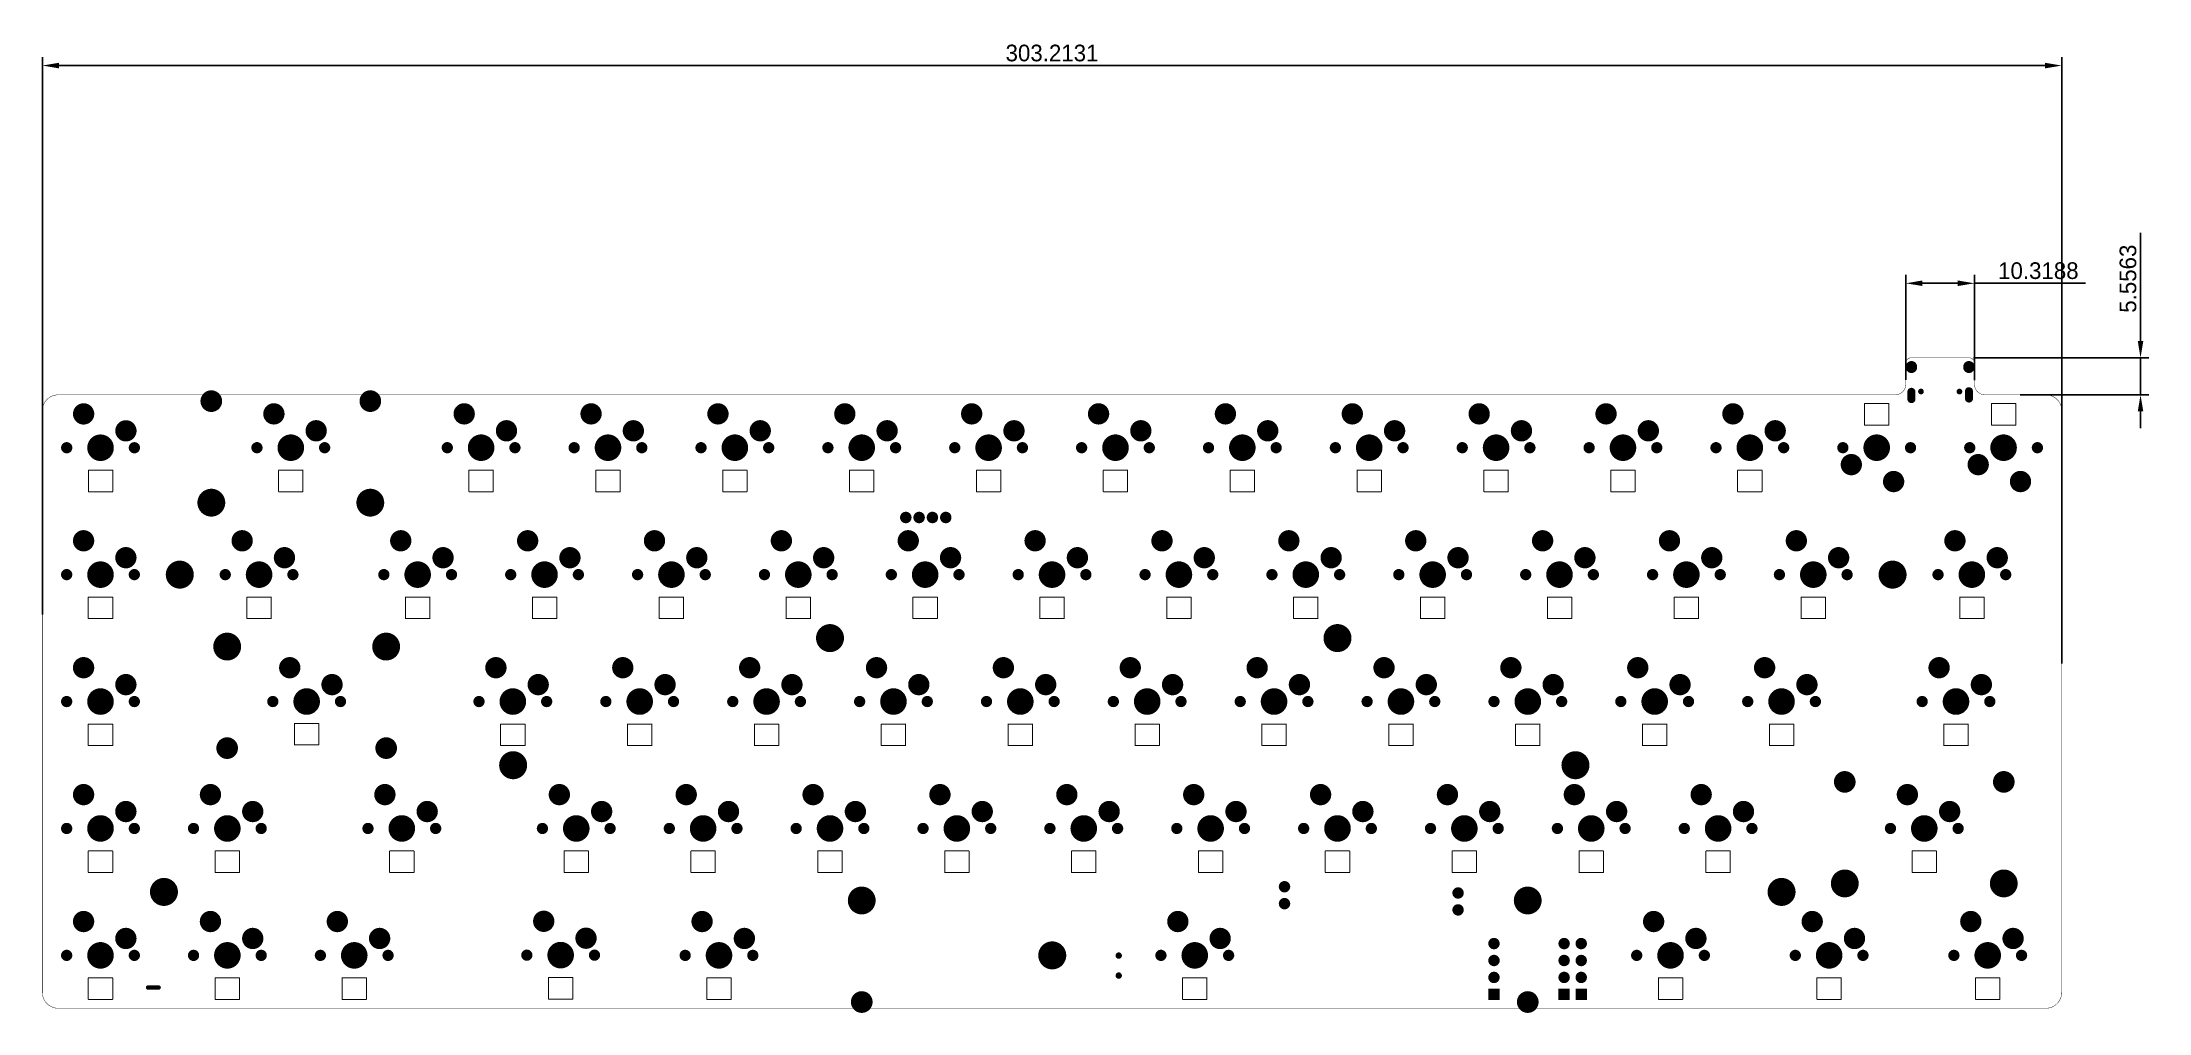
# Model space of a CAD drawing. Extents: x 590 to 906, y 793 to 938.
import ezdxf

# ---------------------------------------------------------------- set-up
doc = ezdxf.new("R2010")
doc.units = 0
doc.header["$MEASUREMENT"] = 0
doc.layers.get('0').update_dxf_attribs({"linetype": 'CONTINUOUS'})
doc.layers.get('Defpoints').update_dxf_attribs({"linetype": 'CONTINUOUS'})
for name, color, linetype in [('BOTTOMSOLDER', 6, 'CONTINUOUS'), ('KEEPOUTLAYER', 6, 'CONTINUOUS'), ('PADHOLELAYER', 156, 'CONTINUOUS')]:
    doc.layers.add(name, color=color, linetype=linetype)
doc.dimstyles.new('ISO-25', dxfattribs={"dimtxt": 2.5, "dimasz": 2.5, "dimexe": 1.25, "dimexo": 0.625, "dimtad": 1, "dimdec": 4, "dimdsep": 46, "dimtxsty": 'Standard', "dimcen": 2.5, "dimadec": 0, "dimazin": 0, "dimtfac": 1, "dimtdec": 4, "dimtmove": 2, "dimatfit": 3, "dimfxl": 1, "dimtolj": 1, "dimarcsym": 0})

msp = doc.modelspace()

# ---------------------------------------------------------------- blocks, each defined once
blk = doc.blocks.new('PH2_4P_1')
at = {"layer": 'BOTTOMSOLDER', "const_width": 0.864}
for points in [[(-3.37, -3.94, 1), (-2.51, -3.94, 1)], [(-1.37, -3.94, 1), (-0.51, -3.94, 1)], [(0.63, -3.94, 1), (1.49, -3.94, 1)], [(2.63, -3.94, 1), (3.49, -3.94, 1)]]:
    blk.add_lwpolyline(points, format="xyb", close=True, dxfattribs=at)
at = {"layer": 'PADHOLELAYER', "const_width": 0.381}
for points in [[(-3.13, -3.94, 1), (-2.75, -3.94, 1)], [(-1.13, -3.94, 1), (-0.75, -3.94, 1)], [(0.87, -3.94, 1), (1.25, -3.94, 1)], [(2.87, -3.94, 1), (3.25, -3.94, 1)]]:
    blk.add_lwpolyline(points, format="xyb", close=True, dxfattribs=at)
blk = doc.blocks.new('_____3')
at = {"layer": 'BOTTOMSOLDER', "const_width": 0.477}
for points in [[(-0.24, 0, 1), (0.24, 0, 1)], [(-0.24, -3, 1), (0.24, -3, 1)]]:
    blk.add_lwpolyline(points, format="xyb", close=True, dxfattribs=at)
at = {"layer": 'PADHOLELAYER', "const_width": 0.375}
for points in [[(-0.19, 0, 1), (0.19, 0, 1)], [(-0.19, -3, 1), (0.19, -3, 1)]]:
    blk.add_lwpolyline(points, format="xyb", close=True, dxfattribs=at)
blk = doc.blocks.new('2X____4')
at = {"layer": 'BOTTOMSOLDER'}
for points, const_width in [([(-12.75, 6.99, 1), (-11.13, 6.99, 1)], 1.63), ([(11.13, 6.99, 1), (12.75, 6.99, 1)], 1.63), ([(-12.98, -8.25, 1), (-10.89, -8.25, 1)], 2.09), ([(10.89, -8.25, 1), (12.98, -8.25, 1)], 2.09)]:
    blk.add_lwpolyline(points, format="xyb", close=True, dxfattribs=dict(at, const_width=const_width))
at = {"layer": 'PADHOLELAYER'}
for points, const_width in [([(-12.7, 6.99, 1), (-11.18, 6.99, 1)], 1.52), ([(11.18, 6.99, 1), (12.7, 6.99, 1)], 1.52), ([(-12.93, -8.25, 1), (-10.94, -8.25, 1)], 1.99), ([(10.94, -8.25, 1), (12.93, -8.25, 1)], 1.99)]:
    blk.add_lwpolyline(points, format="xyb", close=True, dxfattribs=dict(at, const_width=const_width))
blk = doc.blocks.new('HDR1X4_30')
at = {"layer": 'BOTTOMSOLDER', "const_width": 0.852}
for points in [[(2.11, 0, 1), (2.97, 0, 1)], [(4.65, 0, 1), (5.51, 0, 1)], [(7.19, 0, 1), (8.05, 0, 1)]]:
    blk.add_lwpolyline(points, format="xyb", close=True, dxfattribs=at)
at = {"layer": 'BOTTOMSOLDER'}
blk.add_solid([(-0.85, -0.85), (0.85, -0.85), (-0.85, 0.85), (0.85, 0.85)], dxfattribs=at)
at = {"layer": 'PADHOLELAYER', "const_width": 0.45}
for points in [[(-0.23, 0, 1), (0.23, 0, 1)], [(2.31, 0, 1), (2.77, 0, 1)], [(4.85, 0, 1), (5.31, 0, 1)], [(7.39, 0, 1), (7.85, 0, 1)]]:
    blk.add_lwpolyline(points, format="xyb", close=True, dxfattribs=at)
blk = doc.blocks.new('TYPE_C_2_33')
at = {"layer": 'BOTTOMSOLDER'}
for points, const_width in [([(-4.32, 1.6), (-4.32, 1.5)], 1.7), ([(4.32, 1.6), (4.32, 1.5)], 1.7), ([(-4.32, -2.17), (-4.32, -3.27)], 1.2), ([(4.32, -2.08), (4.32, -3.18)], 1.2)]:
    blk.add_lwpolyline(points, dxfattribs=dict(at, const_width=const_width))
for points, const_width in [([(-4.74, 1.6, 1), (-3.89, 1.6, 1)], 0.852), ([(-4.74, 1.5, 1), (-3.89, 1.5, 1)], 0.852), ([(3.89, 1.6, 1), (4.74, 1.6, 1)], 0.852), ([(3.89, 1.5, 1), (4.74, 1.5, 1)], 0.852), ([(-4.62, -2.17, 1), (-4.02, -2.17, 1)], 0.602), ([(-4.62, -3.27, 1), (-4.02, -3.27, 1)], 0.602), ([(-3.1, -2.13, 1), (-2.67, -2.13, 1)], 0.427), ([(2.68, -2.13, 1), (3.11, -2.13, 1)], 0.427), ([(4.02, -2.08, 1), (4.62, -2.08, 1)], 0.602), ([(4.02, -3.18, 1), (4.62, -3.18, 1)], 0.602)]:
    blk.add_lwpolyline(points, format="xyb", close=True, dxfattribs=dict(at, const_width=const_width))
at = {"layer": 'PADHOLELAYER'}
for points, const_width in [([(-4.54, 1.33), (-4.54, 1.78, -1), (-4.09, 1.78), (-4.09, 1.33, -1)], 0.15), ([(4.09, 1.33), (4.09, 1.78, -1), (4.54, 1.78), (4.54, 1.33, -1)], 0.15), ([(-4.54, -3.19), (-4.54, -2.24, -1), (-4.09, -2.24), (-4.09, -3.19, -1)], 0.15), ([(-3.05, -2.13, 1), (-2.72, -2.13, 1)], 0.325), ([(2.73, -2.13, 1), (3.06, -2.13, 1)], 0.325), ([(4.09, -3.1), (4.09, -2.15, -1), (4.54, -2.15), (4.54, -3.1, -1)], 0.15)]:
    blk.add_lwpolyline(points, format="xyb", close=True, dxfattribs=dict(at, const_width=const_width))
blk = doc.blocks.new('JUMP_WIRE_35')
at = {"layer": 'BOTTOMSOLDER', "const_width": 0.852}
for points in [[(-0.43, 0, 1), (0.43, 0, 1)], [(2.11, 0, 1), (2.97, 0, 1)]]:
    blk.add_lwpolyline(points, format="xyb", close=True, dxfattribs=at)
at = {"layer": 'PADHOLELAYER', "const_width": 0.457}
for points in [[(-0.23, 0, 1), (0.23, 0, 1)], [(2.31, 0, 1), (2.77, 0, 1)]]:
    blk.add_lwpolyline(points, format="xyb", close=True, dxfattribs=at)
blk = doc.blocks.new('JUMP_WIRE_36')
at = {"layer": 'BOTTOMSOLDER', "const_width": 0.852}
for points in [[(-0.43, 0, 1), (0.43, 0, 1)], [(2.11, 0, 1), (2.97, 0, 1)]]:
    blk.add_lwpolyline(points, format="xyb", close=True, dxfattribs=at)
at = {"layer": 'PADHOLELAYER', "const_width": 0.457}
for points in [[(-0.23, 0, 1), (0.23, 0, 1)], [(2.31, 0, 1), (2.77, 0, 1)]]:
    blk.add_lwpolyline(points, format="xyb", close=True, dxfattribs=at)
blk = doc.blocks.new('____39')
at = {"layer": 'BOTTOMSOLDER'}
for points, const_width in [([(-3.34, 5.08, 1), (-1.74, 5.08, 1)], 1.6), ([(3.01, 2.54, 1), (4.61, 2.54, 1)], 1.6), ([(-5.5, 0, 1), (-4.66, 0, 1)], 0.85), ([(-1, 0, 1), (1, 0, 1)], 1.99), ([(4.66, 0, 1), (5.5, 0, 1)], 0.85)]:
    blk.add_lwpolyline(points, format="xyb", close=True, dxfattribs=dict(at, const_width=const_width))
at = {"layer": 'PADHOLELAYER'}
for points, const_width in [([(-3.29, 5.08, 1), (-1.79, 5.08, 1)], 1.5), ([(3.06, 2.54, 1), (4.56, 2.54, 1)], 1.5), ([(-5.5, 0, 1), (-4.66, 0, 1)], 0.85), ([(-1, 0, 1), (1, 0, 1)], 1.99), ([(4.66, 0, 1), (5.5, 0, 1)], 0.85)]:
    blk.add_lwpolyline(points, format="xyb", close=True, dxfattribs=dict(at, const_width=const_width))
blk = doc.blocks.new('____40')
at = {"layer": 'BOTTOMSOLDER'}
for points, const_width in [([(-3.34, 5.08, 1), (-1.74, 5.08, 1)], 1.6), ([(3.01, 2.54, 1), (4.61, 2.54, 1)], 1.6), ([(-5.5, 0, 1), (-4.66, 0, 1)], 0.85), ([(-1, 0, 1), (1, 0, 1)], 1.99), ([(4.66, 0, 1), (5.5, 0, 1)], 0.85)]:
    blk.add_lwpolyline(points, format="xyb", close=True, dxfattribs=dict(at, const_width=const_width))
at = {"layer": 'PADHOLELAYER'}
for points, const_width in [([(-3.29, 5.08, 1), (-1.79, 5.08, 1)], 1.5), ([(3.06, 2.54, 1), (4.56, 2.54, 1)], 1.5), ([(-5.5, 0, 1), (-4.66, 0, 1)], 0.85), ([(-1, 0, 1), (1, 0, 1)], 1.99), ([(4.66, 0, 1), (5.5, 0, 1)], 0.85)]:
    blk.add_lwpolyline(points, format="xyb", close=True, dxfattribs=dict(at, const_width=const_width))
blk = doc.blocks.new('____41')
at = {"layer": 'BOTTOMSOLDER'}
for points, const_width in [([(-3.34, 5.08, 1), (-1.74, 5.08, 1)], 1.6), ([(3.01, 2.54, 1), (4.61, 2.54, 1)], 1.6), ([(-5.5, 0, 1), (-4.66, 0, 1)], 0.85), ([(-1, 0, 1), (1, 0, 1)], 1.99), ([(4.66, 0, 1), (5.5, 0, 1)], 0.85)]:
    blk.add_lwpolyline(points, format="xyb", close=True, dxfattribs=dict(at, const_width=const_width))
at = {"layer": 'PADHOLELAYER'}
for points, const_width in [([(-3.29, 5.08, 1), (-1.79, 5.08, 1)], 1.5), ([(3.06, 2.54, 1), (4.56, 2.54, 1)], 1.5), ([(-5.5, 0, 1), (-4.66, 0, 1)], 0.85), ([(-1, 0, 1), (1, 0, 1)], 1.99), ([(4.66, 0, 1), (5.5, 0, 1)], 0.85)]:
    blk.add_lwpolyline(points, format="xyb", close=True, dxfattribs=dict(at, const_width=const_width))
blk = doc.blocks.new('____42')
at = {"layer": 'BOTTOMSOLDER'}
for points, const_width in [([(-3.34, 5.08, 1), (-1.74, 5.08, 1)], 1.6), ([(3.01, 2.54, 1), (4.61, 2.54, 1)], 1.6), ([(-5.5, 0, 1), (-4.66, 0, 1)], 0.85), ([(-1, 0, 1), (1, 0, 1)], 1.99), ([(4.66, 0, 1), (5.5, 0, 1)], 0.85)]:
    blk.add_lwpolyline(points, format="xyb", close=True, dxfattribs=dict(at, const_width=const_width))
at = {"layer": 'PADHOLELAYER'}
for points, const_width in [([(-3.29, 5.08, 1), (-1.79, 5.08, 1)], 1.5), ([(3.06, 2.54, 1), (4.56, 2.54, 1)], 1.5), ([(-5.5, 0, 1), (-4.66, 0, 1)], 0.85), ([(-1, 0, 1), (1, 0, 1)], 1.99), ([(4.66, 0, 1), (5.5, 0, 1)], 0.85)]:
    blk.add_lwpolyline(points, format="xyb", close=True, dxfattribs=dict(at, const_width=const_width))
blk = doc.blocks.new('____43')
at = {"layer": 'BOTTOMSOLDER'}
for points, const_width in [([(-3.34, 5.08, 1), (-1.74, 5.08, 1)], 1.6), ([(3.01, 2.54, 1), (4.61, 2.54, 1)], 1.6), ([(-5.5, 0, 1), (-4.66, 0, 1)], 0.85), ([(-1, 0, 1), (1, 0, 1)], 1.99), ([(4.66, 0, 1), (5.5, 0, 1)], 0.85)]:
    blk.add_lwpolyline(points, format="xyb", close=True, dxfattribs=dict(at, const_width=const_width))
at = {"layer": 'PADHOLELAYER'}
for points, const_width in [([(-3.29, 5.08, 1), (-1.79, 5.08, 1)], 1.5), ([(3.06, 2.54, 1), (4.56, 2.54, 1)], 1.5), ([(-5.5, 0, 1), (-4.66, 0, 1)], 0.85), ([(-1, 0, 1), (1, 0, 1)], 1.99), ([(4.66, 0, 1), (5.5, 0, 1)], 0.85)]:
    blk.add_lwpolyline(points, format="xyb", close=True, dxfattribs=dict(at, const_width=const_width))
blk = doc.blocks.new('____44')
at = {"layer": 'BOTTOMSOLDER'}
for points, const_width in [([(-3.34, 5.08, 1), (-1.74, 5.08, 1)], 1.6), ([(3.01, 2.54, 1), (4.61, 2.54, 1)], 1.6), ([(-5.5, 0, 1), (-4.66, 0, 1)], 0.85), ([(-1, 0, 1), (1, 0, 1)], 1.99), ([(4.66, 0, 1), (5.5, 0, 1)], 0.85)]:
    blk.add_lwpolyline(points, format="xyb", close=True, dxfattribs=dict(at, const_width=const_width))
at = {"layer": 'PADHOLELAYER'}
for points, const_width in [([(-3.29, 5.08, 1), (-1.79, 5.08, 1)], 1.5), ([(3.06, 2.54, 1), (4.56, 2.54, 1)], 1.5), ([(-5.5, 0, 1), (-4.66, 0, 1)], 0.85), ([(-1, 0, 1), (1, 0, 1)], 1.99), ([(4.66, 0, 1), (5.5, 0, 1)], 0.85)]:
    blk.add_lwpolyline(points, format="xyb", close=True, dxfattribs=dict(at, const_width=const_width))
blk = doc.blocks.new('____45')
at = {"layer": 'BOTTOMSOLDER'}
for points, const_width in [([(-3.34, 5.08, 1), (-1.74, 5.08, 1)], 1.6), ([(3.01, 2.54, 1), (4.61, 2.54, 1)], 1.6), ([(-5.5, 0, 1), (-4.66, 0, 1)], 0.85), ([(-1, 0, 1), (1, 0, 1)], 1.99), ([(4.66, 0, 1), (5.5, 0, 1)], 0.85)]:
    blk.add_lwpolyline(points, format="xyb", close=True, dxfattribs=dict(at, const_width=const_width))
at = {"layer": 'PADHOLELAYER'}
for points, const_width in [([(-3.29, 5.08, 1), (-1.79, 5.08, 1)], 1.5), ([(3.06, 2.54, 1), (4.56, 2.54, 1)], 1.5), ([(-5.5, 0, 1), (-4.66, 0, 1)], 0.85), ([(-1, 0, 1), (1, 0, 1)], 1.99), ([(4.66, 0, 1), (5.5, 0, 1)], 0.85)]:
    blk.add_lwpolyline(points, format="xyb", close=True, dxfattribs=dict(at, const_width=const_width))
blk = doc.blocks.new('____46')
at = {"layer": 'BOTTOMSOLDER'}
for points, const_width in [([(-3.34, 5.08, 1), (-1.74, 5.08, 1)], 1.6), ([(3.01, 2.54, 1), (4.61, 2.54, 1)], 1.6), ([(-5.5, 0, 1), (-4.66, 0, 1)], 0.85), ([(-1, 0, 1), (1, 0, 1)], 1.99), ([(4.66, 0, 1), (5.5, 0, 1)], 0.85)]:
    blk.add_lwpolyline(points, format="xyb", close=True, dxfattribs=dict(at, const_width=const_width))
at = {"layer": 'PADHOLELAYER'}
for points, const_width in [([(-3.29, 5.08, 1), (-1.79, 5.08, 1)], 1.5), ([(3.06, 2.54, 1), (4.56, 2.54, 1)], 1.5), ([(-5.5, 0, 1), (-4.66, 0, 1)], 0.85), ([(-1, 0, 1), (1, 0, 1)], 1.99), ([(4.66, 0, 1), (5.5, 0, 1)], 0.85)]:
    blk.add_lwpolyline(points, format="xyb", close=True, dxfattribs=dict(at, const_width=const_width))
blk = doc.blocks.new('____47')
at = {"layer": 'BOTTOMSOLDER'}
for points, const_width in [([(-3.34, 5.08, 1), (-1.74, 5.08, 1)], 1.6), ([(3.01, 2.54, 1), (4.61, 2.54, 1)], 1.6), ([(-5.5, 0, 1), (-4.66, 0, 1)], 0.85), ([(-1, 0, 1), (1, 0, 1)], 1.99), ([(4.66, 0, 1), (5.5, 0, 1)], 0.85)]:
    blk.add_lwpolyline(points, format="xyb", close=True, dxfattribs=dict(at, const_width=const_width))
at = {"layer": 'PADHOLELAYER'}
for points, const_width in [([(-3.29, 5.08, 1), (-1.79, 5.08, 1)], 1.5), ([(3.06, 2.54, 1), (4.56, 2.54, 1)], 1.5), ([(-5.5, 0, 1), (-4.66, 0, 1)], 0.85), ([(-1, 0, 1), (1, 0, 1)], 1.99), ([(4.66, 0, 1), (5.5, 0, 1)], 0.85)]:
    blk.add_lwpolyline(points, format="xyb", close=True, dxfattribs=dict(at, const_width=const_width))
blk = doc.blocks.new('____48')
at = {"layer": 'BOTTOMSOLDER'}
for points, const_width in [([(-3.34, 5.08, 1), (-1.74, 5.08, 1)], 1.6), ([(3.01, 2.54, 1), (4.61, 2.54, 1)], 1.6), ([(-5.5, 0, 1), (-4.66, 0, 1)], 0.85), ([(-1, 0, 1), (1, 0, 1)], 1.99), ([(4.66, 0, 1), (5.5, 0, 1)], 0.85)]:
    blk.add_lwpolyline(points, format="xyb", close=True, dxfattribs=dict(at, const_width=const_width))
at = {"layer": 'PADHOLELAYER'}
for points, const_width in [([(-3.29, 5.08, 1), (-1.79, 5.08, 1)], 1.5), ([(3.06, 2.54, 1), (4.56, 2.54, 1)], 1.5), ([(-5.5, 0, 1), (-4.66, 0, 1)], 0.85), ([(-1, 0, 1), (1, 0, 1)], 1.99), ([(4.66, 0, 1), (5.5, 0, 1)], 0.85)]:
    blk.add_lwpolyline(points, format="xyb", close=True, dxfattribs=dict(at, const_width=const_width))
blk = doc.blocks.new('____49')
at = {"layer": 'BOTTOMSOLDER'}
for points, const_width in [([(-3.34, 5.08, 1), (-1.74, 5.08, 1)], 1.6), ([(3.01, 2.54, 1), (4.61, 2.54, 1)], 1.6), ([(-5.5, 0, 1), (-4.66, 0, 1)], 0.85), ([(-1, 0, 1), (1, 0, 1)], 1.99), ([(4.66, 0, 1), (5.5, 0, 1)], 0.85)]:
    blk.add_lwpolyline(points, format="xyb", close=True, dxfattribs=dict(at, const_width=const_width))
at = {"layer": 'PADHOLELAYER'}
for points, const_width in [([(-3.29, 5.08, 1), (-1.79, 5.08, 1)], 1.5), ([(3.06, 2.54, 1), (4.56, 2.54, 1)], 1.5), ([(-5.5, 0, 1), (-4.66, 0, 1)], 0.85), ([(-1, 0, 1), (1, 0, 1)], 1.99), ([(4.66, 0, 1), (5.5, 0, 1)], 0.85)]:
    blk.add_lwpolyline(points, format="xyb", close=True, dxfattribs=dict(at, const_width=const_width))
blk = doc.blocks.new('____50')
at = {"layer": 'BOTTOMSOLDER'}
for points, const_width in [([(-3.34, 5.08, 1), (-1.74, 5.08, 1)], 1.6), ([(3.01, 2.54, 1), (4.61, 2.54, 1)], 1.6), ([(-5.5, 0, 1), (-4.66, 0, 1)], 0.85), ([(-1, 0, 1), (1, 0, 1)], 1.99), ([(4.66, 0, 1), (5.5, 0, 1)], 0.85)]:
    blk.add_lwpolyline(points, format="xyb", close=True, dxfattribs=dict(at, const_width=const_width))
at = {"layer": 'PADHOLELAYER'}
for points, const_width in [([(-3.29, 5.08, 1), (-1.79, 5.08, 1)], 1.5), ([(3.06, 2.54, 1), (4.56, 2.54, 1)], 1.5), ([(-5.5, 0, 1), (-4.66, 0, 1)], 0.85), ([(-1, 0, 1), (1, 0, 1)], 1.99), ([(4.66, 0, 1), (5.5, 0, 1)], 0.85)]:
    blk.add_lwpolyline(points, format="xyb", close=True, dxfattribs=dict(at, const_width=const_width))
blk = doc.blocks.new('____51')
at = {"layer": 'BOTTOMSOLDER'}
for points, const_width in [([(-3.34, 5.08, 1), (-1.74, 5.08, 1)], 1.6), ([(3.01, 2.54, 1), (4.61, 2.54, 1)], 1.6), ([(-5.5, 0, 1), (-4.66, 0, 1)], 0.85), ([(-1, 0, 1), (1, 0, 1)], 1.99), ([(4.66, 0, 1), (5.5, 0, 1)], 0.85)]:
    blk.add_lwpolyline(points, format="xyb", close=True, dxfattribs=dict(at, const_width=const_width))
at = {"layer": 'PADHOLELAYER'}
for points, const_width in [([(-3.29, 5.08, 1), (-1.79, 5.08, 1)], 1.5), ([(3.06, 2.54, 1), (4.56, 2.54, 1)], 1.5), ([(-5.5, 0, 1), (-4.66, 0, 1)], 0.85), ([(-1, 0, 1), (1, 0, 1)], 1.99), ([(4.66, 0, 1), (5.5, 0, 1)], 0.85)]:
    blk.add_lwpolyline(points, format="xyb", close=True, dxfattribs=dict(at, const_width=const_width))
blk = doc.blocks.new('____52')
at = {"layer": 'BOTTOMSOLDER'}
for points, const_width in [([(-3.34, 5.08, 1), (-1.74, 5.08, 1)], 1.6), ([(3.01, 2.54, 1), (4.61, 2.54, 1)], 1.6), ([(-5.5, 0, 1), (-4.66, 0, 1)], 0.85), ([(-1, 0, 1), (1, 0, 1)], 1.99), ([(4.66, 0, 1), (5.5, 0, 1)], 0.85)]:
    blk.add_lwpolyline(points, format="xyb", close=True, dxfattribs=dict(at, const_width=const_width))
at = {"layer": 'PADHOLELAYER'}
for points, const_width in [([(-3.29, 5.08, 1), (-1.79, 5.08, 1)], 1.5), ([(3.06, 2.54, 1), (4.56, 2.54, 1)], 1.5), ([(-5.5, 0, 1), (-4.66, 0, 1)], 0.85), ([(-1, 0, 1), (1, 0, 1)], 1.99), ([(4.66, 0, 1), (5.5, 0, 1)], 0.85)]:
    blk.add_lwpolyline(points, format="xyb", close=True, dxfattribs=dict(at, const_width=const_width))
blk = doc.blocks.new('____53')
at = {"layer": 'BOTTOMSOLDER'}
for points, const_width in [([(-3.34, 5.08, 1), (-1.74, 5.08, 1)], 1.6), ([(3.01, 2.54, 1), (4.61, 2.54, 1)], 1.6), ([(-5.5, 0, 1), (-4.66, 0, 1)], 0.85), ([(-1, 0, 1), (1, 0, 1)], 1.99), ([(4.66, 0, 1), (5.5, 0, 1)], 0.85)]:
    blk.add_lwpolyline(points, format="xyb", close=True, dxfattribs=dict(at, const_width=const_width))
at = {"layer": 'PADHOLELAYER'}
for points, const_width in [([(-3.29, 5.08, 1), (-1.79, 5.08, 1)], 1.5), ([(3.06, 2.54, 1), (4.56, 2.54, 1)], 1.5), ([(-5.5, 0, 1), (-4.66, 0, 1)], 0.85), ([(-1, 0, 1), (1, 0, 1)], 1.99), ([(4.66, 0, 1), (5.5, 0, 1)], 0.85)]:
    blk.add_lwpolyline(points, format="xyb", close=True, dxfattribs=dict(at, const_width=const_width))
blk = doc.blocks.new('____54')
at = {"layer": 'BOTTOMSOLDER'}
for points, const_width in [([(-3.34, 5.08, 1), (-1.74, 5.08, 1)], 1.6), ([(3.01, 2.54, 1), (4.61, 2.54, 1)], 1.6), ([(-5.5, 0, 1), (-4.66, 0, 1)], 0.85), ([(-1, 0, 1), (1, 0, 1)], 1.99), ([(4.66, 0, 1), (5.5, 0, 1)], 0.85)]:
    blk.add_lwpolyline(points, format="xyb", close=True, dxfattribs=dict(at, const_width=const_width))
at = {"layer": 'PADHOLELAYER'}
for points, const_width in [([(-3.29, 5.08, 1), (-1.79, 5.08, 1)], 1.5), ([(3.06, 2.54, 1), (4.56, 2.54, 1)], 1.5), ([(-5.5, 0, 1), (-4.66, 0, 1)], 0.85), ([(-1, 0, 1), (1, 0, 1)], 1.99), ([(4.66, 0, 1), (5.5, 0, 1)], 0.85)]:
    blk.add_lwpolyline(points, format="xyb", close=True, dxfattribs=dict(at, const_width=const_width))
blk = doc.blocks.new('____55')
at = {"layer": 'BOTTOMSOLDER'}
for points, const_width in [([(-3.34, 5.08, 1), (-1.74, 5.08, 1)], 1.6), ([(3.01, 2.54, 1), (4.61, 2.54, 1)], 1.6), ([(-5.5, 0, 1), (-4.66, 0, 1)], 0.85), ([(-1, 0, 1), (1, 0, 1)], 1.99), ([(4.66, 0, 1), (5.5, 0, 1)], 0.85)]:
    blk.add_lwpolyline(points, format="xyb", close=True, dxfattribs=dict(at, const_width=const_width))
at = {"layer": 'PADHOLELAYER'}
for points, const_width in [([(-3.29, 5.08, 1), (-1.79, 5.08, 1)], 1.5), ([(3.06, 2.54, 1), (4.56, 2.54, 1)], 1.5), ([(-5.5, 0, 1), (-4.66, 0, 1)], 0.85), ([(-1, 0, 1), (1, 0, 1)], 1.99), ([(4.66, 0, 1), (5.5, 0, 1)], 0.85)]:
    blk.add_lwpolyline(points, format="xyb", close=True, dxfattribs=dict(at, const_width=const_width))
blk = doc.blocks.new('____56')
at = {"layer": 'BOTTOMSOLDER'}
for points, const_width in [([(-3.34, 5.08, 1), (-1.74, 5.08, 1)], 1.6), ([(3.01, 2.54, 1), (4.61, 2.54, 1)], 1.6), ([(-5.5, 0, 1), (-4.66, 0, 1)], 0.85), ([(-1, 0, 1), (1, 0, 1)], 1.99), ([(4.66, 0, 1), (5.5, 0, 1)], 0.85)]:
    blk.add_lwpolyline(points, format="xyb", close=True, dxfattribs=dict(at, const_width=const_width))
at = {"layer": 'PADHOLELAYER'}
for points, const_width in [([(-3.29, 5.08, 1), (-1.79, 5.08, 1)], 1.5), ([(3.06, 2.54, 1), (4.56, 2.54, 1)], 1.5), ([(-5.5, 0, 1), (-4.66, 0, 1)], 0.85), ([(-1, 0, 1), (1, 0, 1)], 1.99), ([(4.66, 0, 1), (5.5, 0, 1)], 0.85)]:
    blk.add_lwpolyline(points, format="xyb", close=True, dxfattribs=dict(at, const_width=const_width))
blk = doc.blocks.new('____57')
at = {"layer": 'BOTTOMSOLDER'}
for points, const_width in [([(-3.34, 5.08, 1), (-1.74, 5.08, 1)], 1.6), ([(3.01, 2.54, 1), (4.61, 2.54, 1)], 1.6), ([(-5.5, 0, 1), (-4.66, 0, 1)], 0.85), ([(-1, 0, 1), (1, 0, 1)], 1.99), ([(4.66, 0, 1), (5.5, 0, 1)], 0.85)]:
    blk.add_lwpolyline(points, format="xyb", close=True, dxfattribs=dict(at, const_width=const_width))
at = {"layer": 'PADHOLELAYER'}
for points, const_width in [([(-3.29, 5.08, 1), (-1.79, 5.08, 1)], 1.5), ([(3.06, 2.54, 1), (4.56, 2.54, 1)], 1.5), ([(-5.5, 0, 1), (-4.66, 0, 1)], 0.85), ([(-1, 0, 1), (1, 0, 1)], 1.99), ([(4.66, 0, 1), (5.5, 0, 1)], 0.85)]:
    blk.add_lwpolyline(points, format="xyb", close=True, dxfattribs=dict(at, const_width=const_width))
blk = doc.blocks.new('____58')
at = {"layer": 'BOTTOMSOLDER'}
for points, const_width in [([(-3.34, 5.08, 1), (-1.74, 5.08, 1)], 1.6), ([(3.01, 2.54, 1), (4.61, 2.54, 1)], 1.6), ([(-5.5, 0, 1), (-4.66, 0, 1)], 0.85), ([(-1, 0, 1), (1, 0, 1)], 1.99), ([(4.66, 0, 1), (5.5, 0, 1)], 0.85)]:
    blk.add_lwpolyline(points, format="xyb", close=True, dxfattribs=dict(at, const_width=const_width))
at = {"layer": 'PADHOLELAYER'}
for points, const_width in [([(-3.29, 5.08, 1), (-1.79, 5.08, 1)], 1.5), ([(3.06, 2.54, 1), (4.56, 2.54, 1)], 1.5), ([(-5.5, 0, 1), (-4.66, 0, 1)], 0.85), ([(-1, 0, 1), (1, 0, 1)], 1.99), ([(4.66, 0, 1), (5.5, 0, 1)], 0.85)]:
    blk.add_lwpolyline(points, format="xyb", close=True, dxfattribs=dict(at, const_width=const_width))
blk = doc.blocks.new('____59')
at = {"layer": 'BOTTOMSOLDER'}
for points, const_width in [([(-3.34, 5.08, 1), (-1.74, 5.08, 1)], 1.6), ([(3.01, 2.54, 1), (4.61, 2.54, 1)], 1.6), ([(-5.5, 0, 1), (-4.66, 0, 1)], 0.85), ([(-1, 0, 1), (1, 0, 1)], 1.99), ([(4.66, 0, 1), (5.5, 0, 1)], 0.85)]:
    blk.add_lwpolyline(points, format="xyb", close=True, dxfattribs=dict(at, const_width=const_width))
at = {"layer": 'PADHOLELAYER'}
for points, const_width in [([(-3.29, 5.08, 1), (-1.79, 5.08, 1)], 1.5), ([(3.06, 2.54, 1), (4.56, 2.54, 1)], 1.5), ([(-5.5, 0, 1), (-4.66, 0, 1)], 0.85), ([(-1, 0, 1), (1, 0, 1)], 1.99), ([(4.66, 0, 1), (5.5, 0, 1)], 0.85)]:
    blk.add_lwpolyline(points, format="xyb", close=True, dxfattribs=dict(at, const_width=const_width))
blk = doc.blocks.new('____60')
at = {"layer": 'BOTTOMSOLDER'}
for points, const_width in [([(-3.34, 5.08, 1), (-1.74, 5.08, 1)], 1.6), ([(3.01, 2.54, 1), (4.61, 2.54, 1)], 1.6), ([(-5.5, 0, 1), (-4.66, 0, 1)], 0.85), ([(-1, 0, 1), (1, 0, 1)], 1.99), ([(4.66, 0, 1), (5.5, 0, 1)], 0.85)]:
    blk.add_lwpolyline(points, format="xyb", close=True, dxfattribs=dict(at, const_width=const_width))
at = {"layer": 'PADHOLELAYER'}
for points, const_width in [([(-3.29, 5.08, 1), (-1.79, 5.08, 1)], 1.5), ([(3.06, 2.54, 1), (4.56, 2.54, 1)], 1.5), ([(-5.5, 0, 1), (-4.66, 0, 1)], 0.85), ([(-1, 0, 1), (1, 0, 1)], 1.99), ([(4.66, 0, 1), (5.5, 0, 1)], 0.85)]:
    blk.add_lwpolyline(points, format="xyb", close=True, dxfattribs=dict(at, const_width=const_width))
blk = doc.blocks.new('____61')
at = {"layer": 'BOTTOMSOLDER'}
for points, const_width in [([(-3.34, 5.08, 1), (-1.74, 5.08, 1)], 1.6), ([(3.01, 2.54, 1), (4.61, 2.54, 1)], 1.6), ([(-5.5, 0, 1), (-4.66, 0, 1)], 0.85), ([(-1, 0, 1), (1, 0, 1)], 1.99), ([(4.66, 0, 1), (5.5, 0, 1)], 0.85)]:
    blk.add_lwpolyline(points, format="xyb", close=True, dxfattribs=dict(at, const_width=const_width))
at = {"layer": 'PADHOLELAYER'}
for points, const_width in [([(-3.29, 5.08, 1), (-1.79, 5.08, 1)], 1.5), ([(3.06, 2.54, 1), (4.56, 2.54, 1)], 1.5), ([(-5.5, 0, 1), (-4.66, 0, 1)], 0.85), ([(-1, 0, 1), (1, 0, 1)], 1.99), ([(4.66, 0, 1), (5.5, 0, 1)], 0.85)]:
    blk.add_lwpolyline(points, format="xyb", close=True, dxfattribs=dict(at, const_width=const_width))
blk = doc.blocks.new('____62')
at = {"layer": 'BOTTOMSOLDER'}
for points, const_width in [([(-3.34, 5.08, 1), (-1.74, 5.08, 1)], 1.6), ([(3.01, 2.54, 1), (4.61, 2.54, 1)], 1.6), ([(-5.5, 0, 1), (-4.66, 0, 1)], 0.85), ([(-1, 0, 1), (1, 0, 1)], 1.99), ([(4.66, 0, 1), (5.5, 0, 1)], 0.85)]:
    blk.add_lwpolyline(points, format="xyb", close=True, dxfattribs=dict(at, const_width=const_width))
at = {"layer": 'PADHOLELAYER'}
for points, const_width in [([(-3.29, 5.08, 1), (-1.79, 5.08, 1)], 1.5), ([(3.06, 2.54, 1), (4.56, 2.54, 1)], 1.5), ([(-5.5, 0, 1), (-4.66, 0, 1)], 0.85), ([(-1, 0, 1), (1, 0, 1)], 1.99), ([(4.66, 0, 1), (5.5, 0, 1)], 0.85)]:
    blk.add_lwpolyline(points, format="xyb", close=True, dxfattribs=dict(at, const_width=const_width))
blk = doc.blocks.new('____63')
at = {"layer": 'BOTTOMSOLDER'}
for points, const_width in [([(-3.34, 5.08, 1), (-1.74, 5.08, 1)], 1.6), ([(3.01, 2.54, 1), (4.61, 2.54, 1)], 1.6), ([(-5.5, 0, 1), (-4.66, 0, 1)], 0.85), ([(-1, 0, 1), (1, 0, 1)], 1.99), ([(4.66, 0, 1), (5.5, 0, 1)], 0.85)]:
    blk.add_lwpolyline(points, format="xyb", close=True, dxfattribs=dict(at, const_width=const_width))
at = {"layer": 'PADHOLELAYER'}
for points, const_width in [([(-3.29, 5.08, 1), (-1.79, 5.08, 1)], 1.5), ([(3.06, 2.54, 1), (4.56, 2.54, 1)], 1.5), ([(-5.5, 0, 1), (-4.66, 0, 1)], 0.85), ([(-1, 0, 1), (1, 0, 1)], 1.99), ([(4.66, 0, 1), (5.5, 0, 1)], 0.85)]:
    blk.add_lwpolyline(points, format="xyb", close=True, dxfattribs=dict(at, const_width=const_width))
blk = doc.blocks.new('____64')
at = {"layer": 'BOTTOMSOLDER'}
for points, const_width in [([(-3.34, 5.08, 1), (-1.74, 5.08, 1)], 1.6), ([(3.01, 2.54, 1), (4.61, 2.54, 1)], 1.6), ([(-5.5, 0, 1), (-4.66, 0, 1)], 0.85), ([(-1, 0, 1), (1, 0, 1)], 1.99), ([(4.66, 0, 1), (5.5, 0, 1)], 0.85)]:
    blk.add_lwpolyline(points, format="xyb", close=True, dxfattribs=dict(at, const_width=const_width))
at = {"layer": 'PADHOLELAYER'}
for points, const_width in [([(-3.29, 5.08, 1), (-1.79, 5.08, 1)], 1.5), ([(3.06, 2.54, 1), (4.56, 2.54, 1)], 1.5), ([(-5.5, 0, 1), (-4.66, 0, 1)], 0.85), ([(-1, 0, 1), (1, 0, 1)], 1.99), ([(4.66, 0, 1), (5.5, 0, 1)], 0.85)]:
    blk.add_lwpolyline(points, format="xyb", close=True, dxfattribs=dict(at, const_width=const_width))
blk = doc.blocks.new('____65')
at = {"layer": 'BOTTOMSOLDER'}
for points, const_width in [([(-3.34, 5.08, 1), (-1.74, 5.08, 1)], 1.6), ([(3.01, 2.54, 1), (4.61, 2.54, 1)], 1.6), ([(-5.5, 0, 1), (-4.66, 0, 1)], 0.85), ([(-1, 0, 1), (1, 0, 1)], 1.99), ([(4.66, 0, 1), (5.5, 0, 1)], 0.85)]:
    blk.add_lwpolyline(points, format="xyb", close=True, dxfattribs=dict(at, const_width=const_width))
at = {"layer": 'PADHOLELAYER'}
for points, const_width in [([(-3.29, 5.08, 1), (-1.79, 5.08, 1)], 1.5), ([(3.06, 2.54, 1), (4.56, 2.54, 1)], 1.5), ([(-5.5, 0, 1), (-4.66, 0, 1)], 0.85), ([(-1, 0, 1), (1, 0, 1)], 1.99), ([(4.66, 0, 1), (5.5, 0, 1)], 0.85)]:
    blk.add_lwpolyline(points, format="xyb", close=True, dxfattribs=dict(at, const_width=const_width))
blk = doc.blocks.new('____66')
at = {"layer": 'BOTTOMSOLDER'}
for points, const_width in [([(-3.34, 5.08, 1), (-1.74, 5.08, 1)], 1.6), ([(3.01, 2.54, 1), (4.61, 2.54, 1)], 1.6), ([(-5.5, 0, 1), (-4.66, 0, 1)], 0.85), ([(-1, 0, 1), (1, 0, 1)], 1.99), ([(4.66, 0, 1), (5.5, 0, 1)], 0.85)]:
    blk.add_lwpolyline(points, format="xyb", close=True, dxfattribs=dict(at, const_width=const_width))
at = {"layer": 'PADHOLELAYER'}
for points, const_width in [([(-3.29, 5.08, 1), (-1.79, 5.08, 1)], 1.5), ([(3.06, 2.54, 1), (4.56, 2.54, 1)], 1.5), ([(-5.5, 0, 1), (-4.66, 0, 1)], 0.85), ([(-1, 0, 1), (1, 0, 1)], 1.99), ([(4.66, 0, 1), (5.5, 0, 1)], 0.85)]:
    blk.add_lwpolyline(points, format="xyb", close=True, dxfattribs=dict(at, const_width=const_width))
blk = doc.blocks.new('____67')
at = {"layer": 'BOTTOMSOLDER'}
for points, const_width in [([(-3.34, 5.08, 1), (-1.74, 5.08, 1)], 1.6), ([(3.01, 2.54, 1), (4.61, 2.54, 1)], 1.6), ([(-5.5, 0, 1), (-4.66, 0, 1)], 0.85), ([(-1, 0, 1), (1, 0, 1)], 1.99), ([(4.66, 0, 1), (5.5, 0, 1)], 0.85)]:
    blk.add_lwpolyline(points, format="xyb", close=True, dxfattribs=dict(at, const_width=const_width))
at = {"layer": 'PADHOLELAYER'}
for points, const_width in [([(-3.29, 5.08, 1), (-1.79, 5.08, 1)], 1.5), ([(3.06, 2.54, 1), (4.56, 2.54, 1)], 1.5), ([(-5.5, 0, 1), (-4.66, 0, 1)], 0.85), ([(-1, 0, 1), (1, 0, 1)], 1.99), ([(4.66, 0, 1), (5.5, 0, 1)], 0.85)]:
    blk.add_lwpolyline(points, format="xyb", close=True, dxfattribs=dict(at, const_width=const_width))
blk = doc.blocks.new('____68')
at = {"layer": 'BOTTOMSOLDER'}
for points, const_width in [([(-3.34, 5.08, 1), (-1.74, 5.08, 1)], 1.6), ([(3.01, 2.54, 1), (4.61, 2.54, 1)], 1.6), ([(-5.5, 0, 1), (-4.66, 0, 1)], 0.85), ([(-1, 0, 1), (1, 0, 1)], 1.99), ([(4.66, 0, 1), (5.5, 0, 1)], 0.85)]:
    blk.add_lwpolyline(points, format="xyb", close=True, dxfattribs=dict(at, const_width=const_width))
at = {"layer": 'PADHOLELAYER'}
for points, const_width in [([(-3.29, 5.08, 1), (-1.79, 5.08, 1)], 1.5), ([(3.06, 2.54, 1), (4.56, 2.54, 1)], 1.5), ([(-5.5, 0, 1), (-4.66, 0, 1)], 0.85), ([(-1, 0, 1), (1, 0, 1)], 1.99), ([(4.66, 0, 1), (5.5, 0, 1)], 0.85)]:
    blk.add_lwpolyline(points, format="xyb", close=True, dxfattribs=dict(at, const_width=const_width))
blk = doc.blocks.new('____69')
at = {"layer": 'BOTTOMSOLDER'}
for points, const_width in [([(-3.34, 5.08, 1), (-1.74, 5.08, 1)], 1.6), ([(3.01, 2.54, 1), (4.61, 2.54, 1)], 1.6), ([(-5.5, 0, 1), (-4.66, 0, 1)], 0.85), ([(-1, 0, 1), (1, 0, 1)], 1.99), ([(4.66, 0, 1), (5.5, 0, 1)], 0.85)]:
    blk.add_lwpolyline(points, format="xyb", close=True, dxfattribs=dict(at, const_width=const_width))
at = {"layer": 'PADHOLELAYER'}
for points, const_width in [([(-3.29, 5.08, 1), (-1.79, 5.08, 1)], 1.5), ([(3.06, 2.54, 1), (4.56, 2.54, 1)], 1.5), ([(-5.5, 0, 1), (-4.66, 0, 1)], 0.85), ([(-1, 0, 1), (1, 0, 1)], 1.99), ([(4.66, 0, 1), (5.5, 0, 1)], 0.85)]:
    blk.add_lwpolyline(points, format="xyb", close=True, dxfattribs=dict(at, const_width=const_width))
blk = doc.blocks.new('____70')
at = {"layer": 'BOTTOMSOLDER'}
for points, const_width in [([(-3.34, 5.08, 1), (-1.74, 5.08, 1)], 1.6), ([(3.01, 2.54, 1), (4.61, 2.54, 1)], 1.6), ([(-5.5, 0, 1), (-4.66, 0, 1)], 0.85), ([(-1, 0, 1), (1, 0, 1)], 1.99), ([(4.66, 0, 1), (5.5, 0, 1)], 0.85)]:
    blk.add_lwpolyline(points, format="xyb", close=True, dxfattribs=dict(at, const_width=const_width))
at = {"layer": 'PADHOLELAYER'}
for points, const_width in [([(-3.29, 5.08, 1), (-1.79, 5.08, 1)], 1.5), ([(3.06, 2.54, 1), (4.56, 2.54, 1)], 1.5), ([(-5.5, 0, 1), (-4.66, 0, 1)], 0.85), ([(-1, 0, 1), (1, 0, 1)], 1.99), ([(4.66, 0, 1), (5.5, 0, 1)], 0.85)]:
    blk.add_lwpolyline(points, format="xyb", close=True, dxfattribs=dict(at, const_width=const_width))
blk = doc.blocks.new('____71')
at = {"layer": 'BOTTOMSOLDER'}
for points, const_width in [([(-3.34, 5.08, 1), (-1.74, 5.08, 1)], 1.6), ([(3.01, 2.54, 1), (4.61, 2.54, 1)], 1.6), ([(-5.5, 0, 1), (-4.66, 0, 1)], 0.85), ([(-1, 0, 1), (1, 0, 1)], 1.99), ([(4.66, 0, 1), (5.5, 0, 1)], 0.85)]:
    blk.add_lwpolyline(points, format="xyb", close=True, dxfattribs=dict(at, const_width=const_width))
at = {"layer": 'PADHOLELAYER'}
for points, const_width in [([(-3.29, 5.08, 1), (-1.79, 5.08, 1)], 1.5), ([(3.06, 2.54, 1), (4.56, 2.54, 1)], 1.5), ([(-5.5, 0, 1), (-4.66, 0, 1)], 0.85), ([(-1, 0, 1), (1, 0, 1)], 1.99), ([(4.66, 0, 1), (5.5, 0, 1)], 0.85)]:
    blk.add_lwpolyline(points, format="xyb", close=True, dxfattribs=dict(at, const_width=const_width))
blk = doc.blocks.new('____72')
at = {"layer": 'BOTTOMSOLDER'}
for points, const_width in [([(-3.34, 5.08, 1), (-1.74, 5.08, 1)], 1.6), ([(3.01, 2.54, 1), (4.61, 2.54, 1)], 1.6), ([(-5.5, 0, 1), (-4.66, 0, 1)], 0.85), ([(-1, 0, 1), (1, 0, 1)], 1.99), ([(4.66, 0, 1), (5.5, 0, 1)], 0.85)]:
    blk.add_lwpolyline(points, format="xyb", close=True, dxfattribs=dict(at, const_width=const_width))
at = {"layer": 'PADHOLELAYER'}
for points, const_width in [([(-3.29, 5.08, 1), (-1.79, 5.08, 1)], 1.5), ([(3.06, 2.54, 1), (4.56, 2.54, 1)], 1.5), ([(-5.5, 0, 1), (-4.66, 0, 1)], 0.85), ([(-1, 0, 1), (1, 0, 1)], 1.99), ([(4.66, 0, 1), (5.5, 0, 1)], 0.85)]:
    blk.add_lwpolyline(points, format="xyb", close=True, dxfattribs=dict(at, const_width=const_width))
blk = doc.blocks.new('____73')
at = {"layer": 'BOTTOMSOLDER'}
for points, const_width in [([(-3.34, 5.08, 1), (-1.74, 5.08, 1)], 1.6), ([(3.01, 2.54, 1), (4.61, 2.54, 1)], 1.6), ([(-5.5, 0, 1), (-4.66, 0, 1)], 0.85), ([(-1, 0, 1), (1, 0, 1)], 1.99), ([(4.66, 0, 1), (5.5, 0, 1)], 0.85)]:
    blk.add_lwpolyline(points, format="xyb", close=True, dxfattribs=dict(at, const_width=const_width))
at = {"layer": 'PADHOLELAYER'}
for points, const_width in [([(-3.29, 5.08, 1), (-1.79, 5.08, 1)], 1.5), ([(3.06, 2.54, 1), (4.56, 2.54, 1)], 1.5), ([(-5.5, 0, 1), (-4.66, 0, 1)], 0.85), ([(-1, 0, 1), (1, 0, 1)], 1.99), ([(4.66, 0, 1), (5.5, 0, 1)], 0.85)]:
    blk.add_lwpolyline(points, format="xyb", close=True, dxfattribs=dict(at, const_width=const_width))
blk = doc.blocks.new('____74')
at = {"layer": 'BOTTOMSOLDER'}
for points, const_width in [([(-3.34, 5.08, 1), (-1.74, 5.08, 1)], 1.6), ([(3.01, 2.54, 1), (4.61, 2.54, 1)], 1.6), ([(-5.5, 0, 1), (-4.66, 0, 1)], 0.85), ([(-1, 0, 1), (1, 0, 1)], 1.99), ([(4.66, 0, 1), (5.5, 0, 1)], 0.85)]:
    blk.add_lwpolyline(points, format="xyb", close=True, dxfattribs=dict(at, const_width=const_width))
at = {"layer": 'PADHOLELAYER'}
for points, const_width in [([(-3.29, 5.08, 1), (-1.79, 5.08, 1)], 1.5), ([(3.06, 2.54, 1), (4.56, 2.54, 1)], 1.5), ([(-5.5, 0, 1), (-4.66, 0, 1)], 0.85), ([(-1, 0, 1), (1, 0, 1)], 1.99), ([(4.66, 0, 1), (5.5, 0, 1)], 0.85)]:
    blk.add_lwpolyline(points, format="xyb", close=True, dxfattribs=dict(at, const_width=const_width))
blk = doc.blocks.new('____75')
at = {"layer": 'BOTTOMSOLDER'}
for points, const_width in [([(-3.34, 5.08, 1), (-1.74, 5.08, 1)], 1.6), ([(3.01, 2.54, 1), (4.61, 2.54, 1)], 1.6), ([(-5.5, 0, 1), (-4.66, 0, 1)], 0.85), ([(-1, 0, 1), (1, 0, 1)], 1.99), ([(4.66, 0, 1), (5.5, 0, 1)], 0.85)]:
    blk.add_lwpolyline(points, format="xyb", close=True, dxfattribs=dict(at, const_width=const_width))
at = {"layer": 'PADHOLELAYER'}
for points, const_width in [([(-3.29, 5.08, 1), (-1.79, 5.08, 1)], 1.5), ([(3.06, 2.54, 1), (4.56, 2.54, 1)], 1.5), ([(-5.5, 0, 1), (-4.66, 0, 1)], 0.85), ([(-1, 0, 1), (1, 0, 1)], 1.99), ([(4.66, 0, 1), (5.5, 0, 1)], 0.85)]:
    blk.add_lwpolyline(points, format="xyb", close=True, dxfattribs=dict(at, const_width=const_width))
blk = doc.blocks.new('____76')
at = {"layer": 'BOTTOMSOLDER'}
for points, const_width in [([(-3.34, 5.08, 1), (-1.74, 5.08, 1)], 1.6), ([(3.01, 2.54, 1), (4.61, 2.54, 1)], 1.6), ([(-5.5, 0, 1), (-4.66, 0, 1)], 0.85), ([(-1, 0, 1), (1, 0, 1)], 1.99), ([(4.66, 0, 1), (5.5, 0, 1)], 0.85)]:
    blk.add_lwpolyline(points, format="xyb", close=True, dxfattribs=dict(at, const_width=const_width))
at = {"layer": 'PADHOLELAYER'}
for points, const_width in [([(-3.29, 5.08, 1), (-1.79, 5.08, 1)], 1.5), ([(3.06, 2.54, 1), (4.56, 2.54, 1)], 1.5), ([(-5.5, 0, 1), (-4.66, 0, 1)], 0.85), ([(-1, 0, 1), (1, 0, 1)], 1.99), ([(4.66, 0, 1), (5.5, 0, 1)], 0.85)]:
    blk.add_lwpolyline(points, format="xyb", close=True, dxfattribs=dict(at, const_width=const_width))
blk = doc.blocks.new('____77')
at = {"layer": 'BOTTOMSOLDER'}
for points, const_width in [([(-3.34, 5.08, 1), (-1.74, 5.08, 1)], 1.6), ([(3.01, 2.54, 1), (4.61, 2.54, 1)], 1.6), ([(-5.5, 0, 1), (-4.66, 0, 1)], 0.85), ([(-1, 0, 1), (1, 0, 1)], 1.99), ([(4.66, 0, 1), (5.5, 0, 1)], 0.85)]:
    blk.add_lwpolyline(points, format="xyb", close=True, dxfattribs=dict(at, const_width=const_width))
at = {"layer": 'PADHOLELAYER'}
for points, const_width in [([(-3.29, 5.08, 1), (-1.79, 5.08, 1)], 1.5), ([(3.06, 2.54, 1), (4.56, 2.54, 1)], 1.5), ([(-5.5, 0, 1), (-4.66, 0, 1)], 0.85), ([(-1, 0, 1), (1, 0, 1)], 1.99), ([(4.66, 0, 1), (5.5, 0, 1)], 0.85)]:
    blk.add_lwpolyline(points, format="xyb", close=True, dxfattribs=dict(at, const_width=const_width))
blk = doc.blocks.new('____78')
at = {"layer": 'BOTTOMSOLDER'}
for points, const_width in [([(-3.34, 5.08, 1), (-1.74, 5.08, 1)], 1.6), ([(3.01, 2.54, 1), (4.61, 2.54, 1)], 1.6), ([(-5.5, 0, 1), (-4.66, 0, 1)], 0.85), ([(-1, 0, 1), (1, 0, 1)], 1.99), ([(4.66, 0, 1), (5.5, 0, 1)], 0.85)]:
    blk.add_lwpolyline(points, format="xyb", close=True, dxfattribs=dict(at, const_width=const_width))
at = {"layer": 'PADHOLELAYER'}
for points, const_width in [([(-3.29, 5.08, 1), (-1.79, 5.08, 1)], 1.5), ([(3.06, 2.54, 1), (4.56, 2.54, 1)], 1.5), ([(-5.5, 0, 1), (-4.66, 0, 1)], 0.85), ([(-1, 0, 1), (1, 0, 1)], 1.99), ([(4.66, 0, 1), (5.5, 0, 1)], 0.85)]:
    blk.add_lwpolyline(points, format="xyb", close=True, dxfattribs=dict(at, const_width=const_width))
blk = doc.blocks.new('____79')
at = {"layer": 'BOTTOMSOLDER'}
for points, const_width in [([(-3.34, 5.08, 1), (-1.74, 5.08, 1)], 1.6), ([(3.01, 2.54, 1), (4.61, 2.54, 1)], 1.6), ([(-5.5, 0, 1), (-4.66, 0, 1)], 0.85), ([(-1, 0, 1), (1, 0, 1)], 1.99), ([(4.66, 0, 1), (5.5, 0, 1)], 0.85)]:
    blk.add_lwpolyline(points, format="xyb", close=True, dxfattribs=dict(at, const_width=const_width))
at = {"layer": 'PADHOLELAYER'}
for points, const_width in [([(-3.29, 5.08, 1), (-1.79, 5.08, 1)], 1.5), ([(3.06, 2.54, 1), (4.56, 2.54, 1)], 1.5), ([(-5.5, 0, 1), (-4.66, 0, 1)], 0.85), ([(-1, 0, 1), (1, 0, 1)], 1.99), ([(4.66, 0, 1), (5.5, 0, 1)], 0.85)]:
    blk.add_lwpolyline(points, format="xyb", close=True, dxfattribs=dict(at, const_width=const_width))
blk = doc.blocks.new('____80')
at = {"layer": 'BOTTOMSOLDER'}
for points, const_width in [([(-3.34, 5.08, 1), (-1.74, 5.08, 1)], 1.6), ([(3.01, 2.54, 1), (4.61, 2.54, 1)], 1.6), ([(-5.5, 0, 1), (-4.66, 0, 1)], 0.85), ([(-1, 0, 1), (1, 0, 1)], 1.99), ([(4.66, 0, 1), (5.5, 0, 1)], 0.85)]:
    blk.add_lwpolyline(points, format="xyb", close=True, dxfattribs=dict(at, const_width=const_width))
at = {"layer": 'PADHOLELAYER'}
for points, const_width in [([(-3.29, 5.08, 1), (-1.79, 5.08, 1)], 1.5), ([(3.06, 2.54, 1), (4.56, 2.54, 1)], 1.5), ([(-5.5, 0, 1), (-4.66, 0, 1)], 0.85), ([(-1, 0, 1), (1, 0, 1)], 1.99), ([(4.66, 0, 1), (5.5, 0, 1)], 0.85)]:
    blk.add_lwpolyline(points, format="xyb", close=True, dxfattribs=dict(at, const_width=const_width))
blk = doc.blocks.new('____81')
at = {"layer": 'BOTTOMSOLDER'}
for points, const_width in [([(-3.34, 5.08, 1), (-1.74, 5.08, 1)], 1.6), ([(3.01, 2.54, 1), (4.61, 2.54, 1)], 1.6), ([(-5.5, 0, 1), (-4.66, 0, 1)], 0.85), ([(-1, 0, 1), (1, 0, 1)], 1.99), ([(4.66, 0, 1), (5.5, 0, 1)], 0.85)]:
    blk.add_lwpolyline(points, format="xyb", close=True, dxfattribs=dict(at, const_width=const_width))
at = {"layer": 'PADHOLELAYER'}
for points, const_width in [([(-3.29, 5.08, 1), (-1.79, 5.08, 1)], 1.5), ([(3.06, 2.54, 1), (4.56, 2.54, 1)], 1.5), ([(-5.5, 0, 1), (-4.66, 0, 1)], 0.85), ([(-1, 0, 1), (1, 0, 1)], 1.99), ([(4.66, 0, 1), (5.5, 0, 1)], 0.85)]:
    blk.add_lwpolyline(points, format="xyb", close=True, dxfattribs=dict(at, const_width=const_width))
blk = doc.blocks.new('____82')
at = {"layer": 'BOTTOMSOLDER'}
for points, const_width in [([(-3.34, 5.08, 1), (-1.74, 5.08, 1)], 1.6), ([(3.01, 2.54, 1), (4.61, 2.54, 1)], 1.6), ([(-5.5, 0, 1), (-4.66, 0, 1)], 0.85), ([(-1, 0, 1), (1, 0, 1)], 1.99), ([(4.66, 0, 1), (5.5, 0, 1)], 0.85)]:
    blk.add_lwpolyline(points, format="xyb", close=True, dxfattribs=dict(at, const_width=const_width))
at = {"layer": 'PADHOLELAYER'}
for points, const_width in [([(-3.29, 5.08, 1), (-1.79, 5.08, 1)], 1.5), ([(3.06, 2.54, 1), (4.56, 2.54, 1)], 1.5), ([(-5.5, 0, 1), (-4.66, 0, 1)], 0.85), ([(-1, 0, 1), (1, 0, 1)], 1.99), ([(4.66, 0, 1), (5.5, 0, 1)], 0.85)]:
    blk.add_lwpolyline(points, format="xyb", close=True, dxfattribs=dict(at, const_width=const_width))
blk = doc.blocks.new('____83')
at = {"layer": 'BOTTOMSOLDER'}
for points, const_width in [([(-3.34, 5.08, 1), (-1.74, 5.08, 1)], 1.6), ([(3.01, 2.54, 1), (4.61, 2.54, 1)], 1.6), ([(-5.5, 0, 1), (-4.66, 0, 1)], 0.85), ([(-1, 0, 1), (1, 0, 1)], 1.99), ([(4.66, 0, 1), (5.5, 0, 1)], 0.85)]:
    blk.add_lwpolyline(points, format="xyb", close=True, dxfattribs=dict(at, const_width=const_width))
at = {"layer": 'PADHOLELAYER'}
for points, const_width in [([(-3.29, 5.08, 1), (-1.79, 5.08, 1)], 1.5), ([(3.06, 2.54, 1), (4.56, 2.54, 1)], 1.5), ([(-5.5, 0, 1), (-4.66, 0, 1)], 0.85), ([(-1, 0, 1), (1, 0, 1)], 1.99), ([(4.66, 0, 1), (5.5, 0, 1)], 0.85)]:
    blk.add_lwpolyline(points, format="xyb", close=True, dxfattribs=dict(at, const_width=const_width))
blk = doc.blocks.new('____84')
at = {"layer": 'BOTTOMSOLDER'}
for points, const_width in [([(-3.34, 5.08, 1), (-1.74, 5.08, 1)], 1.6), ([(3.01, 2.54, 1), (4.61, 2.54, 1)], 1.6), ([(-5.5, 0, 1), (-4.66, 0, 1)], 0.85), ([(-1, 0, 1), (1, 0, 1)], 1.99), ([(4.66, 0, 1), (5.5, 0, 1)], 0.85)]:
    blk.add_lwpolyline(points, format="xyb", close=True, dxfattribs=dict(at, const_width=const_width))
at = {"layer": 'PADHOLELAYER'}
for points, const_width in [([(-3.29, 5.08, 1), (-1.79, 5.08, 1)], 1.5), ([(3.06, 2.54, 1), (4.56, 2.54, 1)], 1.5), ([(-5.5, 0, 1), (-4.66, 0, 1)], 0.85), ([(-1, 0, 1), (1, 0, 1)], 1.99), ([(4.66, 0, 1), (5.5, 0, 1)], 0.85)]:
    blk.add_lwpolyline(points, format="xyb", close=True, dxfattribs=dict(at, const_width=const_width))
blk = doc.blocks.new('____85')
at = {"layer": 'BOTTOMSOLDER'}
for points, const_width in [([(-3.34, 5.08, 1), (-1.74, 5.08, 1)], 1.6), ([(3.01, 2.54, 1), (4.61, 2.54, 1)], 1.6), ([(-5.5, 0, 1), (-4.66, 0, 1)], 0.85), ([(-1, 0, 1), (1, 0, 1)], 1.99), ([(4.66, 0, 1), (5.5, 0, 1)], 0.85)]:
    blk.add_lwpolyline(points, format="xyb", close=True, dxfattribs=dict(at, const_width=const_width))
at = {"layer": 'PADHOLELAYER'}
for points, const_width in [([(-3.29, 5.08, 1), (-1.79, 5.08, 1)], 1.5), ([(3.06, 2.54, 1), (4.56, 2.54, 1)], 1.5), ([(-5.5, 0, 1), (-4.66, 0, 1)], 0.85), ([(-1, 0, 1), (1, 0, 1)], 1.99), ([(4.66, 0, 1), (5.5, 0, 1)], 0.85)]:
    blk.add_lwpolyline(points, format="xyb", close=True, dxfattribs=dict(at, const_width=const_width))
blk = doc.blocks.new('____86')
at = {"layer": 'BOTTOMSOLDER'}
for points, const_width in [([(-3.34, 5.08, 1), (-1.74, 5.08, 1)], 1.6), ([(3.01, 2.54, 1), (4.61, 2.54, 1)], 1.6), ([(-5.5, 0, 1), (-4.66, 0, 1)], 0.85), ([(-1, 0, 1), (1, 0, 1)], 1.99), ([(4.66, 0, 1), (5.5, 0, 1)], 0.85)]:
    blk.add_lwpolyline(points, format="xyb", close=True, dxfattribs=dict(at, const_width=const_width))
at = {"layer": 'PADHOLELAYER'}
for points, const_width in [([(-3.29, 5.08, 1), (-1.79, 5.08, 1)], 1.5), ([(3.06, 2.54, 1), (4.56, 2.54, 1)], 1.5), ([(-5.5, 0, 1), (-4.66, 0, 1)], 0.85), ([(-1, 0, 1), (1, 0, 1)], 1.99), ([(4.66, 0, 1), (5.5, 0, 1)], 0.85)]:
    blk.add_lwpolyline(points, format="xyb", close=True, dxfattribs=dict(at, const_width=const_width))
blk = doc.blocks.new('____87')
at = {"layer": 'BOTTOMSOLDER'}
for points, const_width in [([(-3.34, 5.08, 1), (-1.74, 5.08, 1)], 1.6), ([(3.01, 2.54, 1), (4.61, 2.54, 1)], 1.6), ([(-5.5, 0, 1), (-4.66, 0, 1)], 0.85), ([(-1, 0, 1), (1, 0, 1)], 1.99), ([(4.66, 0, 1), (5.5, 0, 1)], 0.85)]:
    blk.add_lwpolyline(points, format="xyb", close=True, dxfattribs=dict(at, const_width=const_width))
at = {"layer": 'PADHOLELAYER'}
for points, const_width in [([(-3.29, 5.08, 1), (-1.79, 5.08, 1)], 1.5), ([(3.06, 2.54, 1), (4.56, 2.54, 1)], 1.5), ([(-5.5, 0, 1), (-4.66, 0, 1)], 0.85), ([(-1, 0, 1), (1, 0, 1)], 1.99), ([(4.66, 0, 1), (5.5, 0, 1)], 0.85)]:
    blk.add_lwpolyline(points, format="xyb", close=True, dxfattribs=dict(at, const_width=const_width))
blk = doc.blocks.new('____88')
at = {"layer": 'BOTTOMSOLDER'}
for points, const_width in [([(-3.34, 5.08, 1), (-1.74, 5.08, 1)], 1.6), ([(3.01, 2.54, 1), (4.61, 2.54, 1)], 1.6), ([(-5.5, 0, 1), (-4.66, 0, 1)], 0.85), ([(-1, 0, 1), (1, 0, 1)], 1.99), ([(4.66, 0, 1), (5.5, 0, 1)], 0.85)]:
    blk.add_lwpolyline(points, format="xyb", close=True, dxfattribs=dict(at, const_width=const_width))
at = {"layer": 'PADHOLELAYER'}
for points, const_width in [([(-3.29, 5.08, 1), (-1.79, 5.08, 1)], 1.5), ([(3.06, 2.54, 1), (4.56, 2.54, 1)], 1.5), ([(-5.5, 0, 1), (-4.66, 0, 1)], 0.85), ([(-1, 0, 1), (1, 0, 1)], 1.99), ([(4.66, 0, 1), (5.5, 0, 1)], 0.85)]:
    blk.add_lwpolyline(points, format="xyb", close=True, dxfattribs=dict(at, const_width=const_width))
blk = doc.blocks.new('____89')
at = {"layer": 'BOTTOMSOLDER'}
for points, const_width in [([(-3.34, 5.08, 1), (-1.74, 5.08, 1)], 1.6), ([(3.01, 2.54, 1), (4.61, 2.54, 1)], 1.6), ([(-5.5, 0, 1), (-4.66, 0, 1)], 0.85), ([(-1, 0, 1), (1, 0, 1)], 1.99), ([(4.66, 0, 1), (5.5, 0, 1)], 0.85)]:
    blk.add_lwpolyline(points, format="xyb", close=True, dxfattribs=dict(at, const_width=const_width))
at = {"layer": 'PADHOLELAYER'}
for points, const_width in [([(-3.29, 5.08, 1), (-1.79, 5.08, 1)], 1.5), ([(3.06, 2.54, 1), (4.56, 2.54, 1)], 1.5), ([(-5.5, 0, 1), (-4.66, 0, 1)], 0.85), ([(-1, 0, 1), (1, 0, 1)], 1.99), ([(4.66, 0, 1), (5.5, 0, 1)], 0.85)]:
    blk.add_lwpolyline(points, format="xyb", close=True, dxfattribs=dict(at, const_width=const_width))
blk = doc.blocks.new('____90')
at = {"layer": 'BOTTOMSOLDER'}
for points, const_width in [([(-3.34, 5.08, 1), (-1.74, 5.08, 1)], 1.6), ([(3.01, 2.54, 1), (4.61, 2.54, 1)], 1.6), ([(-5.5, 0, 1), (-4.66, 0, 1)], 0.85), ([(-1, 0, 1), (1, 0, 1)], 1.99), ([(4.66, 0, 1), (5.5, 0, 1)], 0.85)]:
    blk.add_lwpolyline(points, format="xyb", close=True, dxfattribs=dict(at, const_width=const_width))
at = {"layer": 'PADHOLELAYER'}
for points, const_width in [([(-3.29, 5.08, 1), (-1.79, 5.08, 1)], 1.5), ([(3.06, 2.54, 1), (4.56, 2.54, 1)], 1.5), ([(-5.5, 0, 1), (-4.66, 0, 1)], 0.85), ([(-1, 0, 1), (1, 0, 1)], 1.99), ([(4.66, 0, 1), (5.5, 0, 1)], 0.85)]:
    blk.add_lwpolyline(points, format="xyb", close=True, dxfattribs=dict(at, const_width=const_width))
blk = doc.blocks.new('____91')
at = {"layer": 'BOTTOMSOLDER'}
for points, const_width in [([(-3.34, 5.08, 1), (-1.74, 5.08, 1)], 1.6), ([(3.01, 2.54, 1), (4.61, 2.54, 1)], 1.6), ([(-5.5, 0, 1), (-4.66, 0, 1)], 0.85), ([(-1, 0, 1), (1, 0, 1)], 1.99), ([(4.66, 0, 1), (5.5, 0, 1)], 0.85)]:
    blk.add_lwpolyline(points, format="xyb", close=True, dxfattribs=dict(at, const_width=const_width))
at = {"layer": 'PADHOLELAYER'}
for points, const_width in [([(-3.29, 5.08, 1), (-1.79, 5.08, 1)], 1.5), ([(3.06, 2.54, 1), (4.56, 2.54, 1)], 1.5), ([(-5.5, 0, 1), (-4.66, 0, 1)], 0.85), ([(-1, 0, 1), (1, 0, 1)], 1.99), ([(4.66, 0, 1), (5.5, 0, 1)], 0.85)]:
    blk.add_lwpolyline(points, format="xyb", close=True, dxfattribs=dict(at, const_width=const_width))
blk = doc.blocks.new('____92')
at = {"layer": 'BOTTOMSOLDER'}
for points, const_width in [([(-3.34, 5.08, 1), (-1.74, 5.08, 1)], 1.6), ([(3.01, 2.54, 1), (4.61, 2.54, 1)], 1.6), ([(-5.5, 0, 1), (-4.66, 0, 1)], 0.85), ([(-1, 0, 1), (1, 0, 1)], 1.99), ([(4.66, 0, 1), (5.5, 0, 1)], 0.85)]:
    blk.add_lwpolyline(points, format="xyb", close=True, dxfattribs=dict(at, const_width=const_width))
at = {"layer": 'PADHOLELAYER'}
for points, const_width in [([(-3.29, 5.08, 1), (-1.79, 5.08, 1)], 1.5), ([(3.06, 2.54, 1), (4.56, 2.54, 1)], 1.5), ([(-5.5, 0, 1), (-4.66, 0, 1)], 0.85), ([(-1, 0, 1), (1, 0, 1)], 1.99), ([(4.66, 0, 1), (5.5, 0, 1)], 0.85)]:
    blk.add_lwpolyline(points, format="xyb", close=True, dxfattribs=dict(at, const_width=const_width))
blk = doc.blocks.new('____93')
at = {"layer": 'BOTTOMSOLDER'}
for points, const_width in [([(-3.34, 5.08, 1), (-1.74, 5.08, 1)], 1.6), ([(3.01, 2.54, 1), (4.61, 2.54, 1)], 1.6), ([(-5.5, 0, 1), (-4.66, 0, 1)], 0.85), ([(-1, 0, 1), (1, 0, 1)], 1.99), ([(4.66, 0, 1), (5.5, 0, 1)], 0.85)]:
    blk.add_lwpolyline(points, format="xyb", close=True, dxfattribs=dict(at, const_width=const_width))
at = {"layer": 'PADHOLELAYER'}
for points, const_width in [([(-3.29, 5.08, 1), (-1.79, 5.08, 1)], 1.5), ([(3.06, 2.54, 1), (4.56, 2.54, 1)], 1.5), ([(-5.5, 0, 1), (-4.66, 0, 1)], 0.85), ([(-1, 0, 1), (1, 0, 1)], 1.99), ([(4.66, 0, 1), (5.5, 0, 1)], 0.85)]:
    blk.add_lwpolyline(points, format="xyb", close=True, dxfattribs=dict(at, const_width=const_width))
blk = doc.blocks.new('____94')
at = {"layer": 'BOTTOMSOLDER'}
for points, const_width in [([(-3.34, 5.08, 1), (-1.74, 5.08, 1)], 1.6), ([(3.01, 2.54, 1), (4.61, 2.54, 1)], 1.6), ([(-5.5, 0, 1), (-4.66, 0, 1)], 0.85), ([(-1, 0, 1), (1, 0, 1)], 1.99), ([(4.66, 0, 1), (5.5, 0, 1)], 0.85)]:
    blk.add_lwpolyline(points, format="xyb", close=True, dxfattribs=dict(at, const_width=const_width))
at = {"layer": 'PADHOLELAYER'}
for points, const_width in [([(-3.29, 5.08, 1), (-1.79, 5.08, 1)], 1.5), ([(3.06, 2.54, 1), (4.56, 2.54, 1)], 1.5), ([(-5.5, 0, 1), (-4.66, 0, 1)], 0.85), ([(-1, 0, 1), (1, 0, 1)], 1.99), ([(4.66, 0, 1), (5.5, 0, 1)], 0.85)]:
    blk.add_lwpolyline(points, format="xyb", close=True, dxfattribs=dict(at, const_width=const_width))
blk = doc.blocks.new('____95')
at = {"layer": 'BOTTOMSOLDER'}
for points, const_width in [([(-3.34, 5.08, 1), (-1.74, 5.08, 1)], 1.6), ([(3.01, 2.54, 1), (4.61, 2.54, 1)], 1.6), ([(-5.5, 0, 1), (-4.66, 0, 1)], 0.85), ([(-1, 0, 1), (1, 0, 1)], 1.99), ([(4.66, 0, 1), (5.5, 0, 1)], 0.85)]:
    blk.add_lwpolyline(points, format="xyb", close=True, dxfattribs=dict(at, const_width=const_width))
at = {"layer": 'PADHOLELAYER'}
for points, const_width in [([(-3.29, 5.08, 1), (-1.79, 5.08, 1)], 1.5), ([(3.06, 2.54, 1), (4.56, 2.54, 1)], 1.5), ([(-5.5, 0, 1), (-4.66, 0, 1)], 0.85), ([(-1, 0, 1), (1, 0, 1)], 1.99), ([(4.66, 0, 1), (5.5, 0, 1)], 0.85)]:
    blk.add_lwpolyline(points, format="xyb", close=True, dxfattribs=dict(at, const_width=const_width))
blk = doc.blocks.new('____96')
at = {"layer": 'BOTTOMSOLDER'}
for points, const_width in [([(-3.34, 5.08, 1), (-1.74, 5.08, 1)], 1.6), ([(3.01, 2.54, 1), (4.61, 2.54, 1)], 1.6), ([(-5.5, 0, 1), (-4.66, 0, 1)], 0.85), ([(-1, 0, 1), (1, 0, 1)], 1.99), ([(4.66, 0, 1), (5.5, 0, 1)], 0.85)]:
    blk.add_lwpolyline(points, format="xyb", close=True, dxfattribs=dict(at, const_width=const_width))
at = {"layer": 'PADHOLELAYER'}
for points, const_width in [([(-3.29, 5.08, 1), (-1.79, 5.08, 1)], 1.5), ([(3.06, 2.54, 1), (4.56, 2.54, 1)], 1.5), ([(-5.5, 0, 1), (-4.66, 0, 1)], 0.85), ([(-1, 0, 1), (1, 0, 1)], 1.99), ([(4.66, 0, 1), (5.5, 0, 1)], 0.85)]:
    blk.add_lwpolyline(points, format="xyb", close=True, dxfattribs=dict(at, const_width=const_width))
blk = doc.blocks.new('____97')
at = {"layer": 'BOTTOMSOLDER'}
for points, const_width in [([(-3.34, 5.08, 1), (-1.74, 5.08, 1)], 1.6), ([(3.01, 2.54, 1), (4.61, 2.54, 1)], 1.6), ([(-5.5, 0, 1), (-4.66, 0, 1)], 0.85), ([(-1, 0, 1), (1, 0, 1)], 1.99), ([(4.66, 0, 1), (5.5, 0, 1)], 0.85)]:
    blk.add_lwpolyline(points, format="xyb", close=True, dxfattribs=dict(at, const_width=const_width))
at = {"layer": 'PADHOLELAYER'}
for points, const_width in [([(-3.29, 5.08, 1), (-1.79, 5.08, 1)], 1.5), ([(3.06, 2.54, 1), (4.56, 2.54, 1)], 1.5), ([(-5.5, 0, 1), (-4.66, 0, 1)], 0.85), ([(-1, 0, 1), (1, 0, 1)], 1.99), ([(4.66, 0, 1), (5.5, 0, 1)], 0.85)]:
    blk.add_lwpolyline(points, format="xyb", close=True, dxfattribs=dict(at, const_width=const_width))
blk = doc.blocks.new('____98')
at = {"layer": 'BOTTOMSOLDER'}
for points, const_width in [([(-3.34, 5.08, 1), (-1.74, 5.08, 1)], 1.6), ([(3.01, 2.54, 1), (4.61, 2.54, 1)], 1.6), ([(-5.5, 0, 1), (-4.66, 0, 1)], 0.85), ([(-1, 0, 1), (1, 0, 1)], 1.99), ([(4.66, 0, 1), (5.5, 0, 1)], 0.85)]:
    blk.add_lwpolyline(points, format="xyb", close=True, dxfattribs=dict(at, const_width=const_width))
at = {"layer": 'PADHOLELAYER'}
for points, const_width in [([(-3.29, 5.08, 1), (-1.79, 5.08, 1)], 1.5), ([(3.06, 2.54, 1), (4.56, 2.54, 1)], 1.5), ([(-5.5, 0, 1), (-4.66, 0, 1)], 0.85), ([(-1, 0, 1), (1, 0, 1)], 1.99), ([(4.66, 0, 1), (5.5, 0, 1)], 0.85)]:
    blk.add_lwpolyline(points, format="xyb", close=True, dxfattribs=dict(at, const_width=const_width))
blk = doc.blocks.new('____99')
at = {"layer": 'BOTTOMSOLDER'}
for points, const_width in [([(-3.34, 5.08, 1), (-1.74, 5.08, 1)], 1.6), ([(3.01, 2.54, 1), (4.61, 2.54, 1)], 1.6), ([(-5.5, 0, 1), (-4.66, 0, 1)], 0.85), ([(-1, 0, 1), (1, 0, 1)], 1.99), ([(4.66, 0, 1), (5.5, 0, 1)], 0.85)]:
    blk.add_lwpolyline(points, format="xyb", close=True, dxfattribs=dict(at, const_width=const_width))
at = {"layer": 'PADHOLELAYER'}
for points, const_width in [([(-3.29, 5.08, 1), (-1.79, 5.08, 1)], 1.5), ([(3.06, 2.54, 1), (4.56, 2.54, 1)], 1.5), ([(-5.5, 0, 1), (-4.66, 0, 1)], 0.85), ([(-1, 0, 1), (1, 0, 1)], 1.99), ([(4.66, 0, 1), (5.5, 0, 1)], 0.85)]:
    blk.add_lwpolyline(points, format="xyb", close=True, dxfattribs=dict(at, const_width=const_width))
blk = doc.blocks.new('____100')
at = {"layer": 'BOTTOMSOLDER'}
for points, const_width in [([(-3.34, 5.08, 1), (-1.74, 5.08, 1)], 1.6), ([(3.01, 2.54, 1), (4.61, 2.54, 1)], 1.6), ([(-5.5, 0, 1), (-4.66, 0, 1)], 0.85), ([(-1, 0, 1), (1, 0, 1)], 1.99), ([(4.66, 0, 1), (5.5, 0, 1)], 0.85)]:
    blk.add_lwpolyline(points, format="xyb", close=True, dxfattribs=dict(at, const_width=const_width))
at = {"layer": 'PADHOLELAYER'}
for points, const_width in [([(-3.29, 5.08, 1), (-1.79, 5.08, 1)], 1.5), ([(3.06, 2.54, 1), (4.56, 2.54, 1)], 1.5), ([(-5.5, 0, 1), (-4.66, 0, 1)], 0.85), ([(-1, 0, 1), (1, 0, 1)], 1.99), ([(4.66, 0, 1), (5.5, 0, 1)], 0.85)]:
    blk.add_lwpolyline(points, format="xyb", close=True, dxfattribs=dict(at, const_width=const_width))
blk = doc.blocks.new('____101')
at = {"layer": 'BOTTOMSOLDER'}
for points, const_width in [([(-3.34, 5.08, 1), (-1.74, 5.08, 1)], 1.6), ([(3.01, 2.54, 1), (4.61, 2.54, 1)], 1.6), ([(-5.5, 0, 1), (-4.66, 0, 1)], 0.85), ([(-1, 0, 1), (1, 0, 1)], 1.99), ([(4.66, 0, 1), (5.5, 0, 1)], 0.85)]:
    blk.add_lwpolyline(points, format="xyb", close=True, dxfattribs=dict(at, const_width=const_width))
at = {"layer": 'PADHOLELAYER'}
for points, const_width in [([(-3.29, 5.08, 1), (-1.79, 5.08, 1)], 1.5), ([(3.06, 2.54, 1), (4.56, 2.54, 1)], 1.5), ([(-5.5, 0, 1), (-4.66, 0, 1)], 0.85), ([(-1, 0, 1), (1, 0, 1)], 1.99), ([(4.66, 0, 1), (5.5, 0, 1)], 0.85)]:
    blk.add_lwpolyline(points, format="xyb", close=True, dxfattribs=dict(at, const_width=const_width))
blk = doc.blocks.new('____102')
at = {"layer": 'BOTTOMSOLDER'}
for points, const_width in [([(-3.34, 5.08, 1), (-1.74, 5.08, 1)], 1.6), ([(3.01, 2.54, 1), (4.61, 2.54, 1)], 1.6), ([(-5.5, 0, 1), (-4.66, 0, 1)], 0.85), ([(-1, 0, 1), (1, 0, 1)], 1.99), ([(4.66, 0, 1), (5.5, 0, 1)], 0.85)]:
    blk.add_lwpolyline(points, format="xyb", close=True, dxfattribs=dict(at, const_width=const_width))
at = {"layer": 'PADHOLELAYER'}
for points, const_width in [([(-3.29, 5.08, 1), (-1.79, 5.08, 1)], 1.5), ([(3.06, 2.54, 1), (4.56, 2.54, 1)], 1.5), ([(-5.5, 0, 1), (-4.66, 0, 1)], 0.85), ([(-1, 0, 1), (1, 0, 1)], 1.99), ([(4.66, 0, 1), (5.5, 0, 1)], 0.85)]:
    blk.add_lwpolyline(points, format="xyb", close=True, dxfattribs=dict(at, const_width=const_width))
blk = doc.blocks.new('____103')
at = {"layer": 'BOTTOMSOLDER'}
for points, const_width in [([(-3.34, 5.08, 1), (-1.74, 5.08, 1)], 1.6), ([(3.01, 2.54, 1), (4.61, 2.54, 1)], 1.6), ([(-5.5, 0, 1), (-4.66, 0, 1)], 0.85), ([(-1, 0, 1), (1, 0, 1)], 1.99), ([(4.66, 0, 1), (5.5, 0, 1)], 0.85)]:
    blk.add_lwpolyline(points, format="xyb", close=True, dxfattribs=dict(at, const_width=const_width))
at = {"layer": 'PADHOLELAYER'}
for points, const_width in [([(-3.29, 5.08, 1), (-1.79, 5.08, 1)], 1.5), ([(3.06, 2.54, 1), (4.56, 2.54, 1)], 1.5), ([(-5.5, 0, 1), (-4.66, 0, 1)], 0.85), ([(-1, 0, 1), (1, 0, 1)], 1.99), ([(4.66, 0, 1), (5.5, 0, 1)], 0.85)]:
    blk.add_lwpolyline(points, format="xyb", close=True, dxfattribs=dict(at, const_width=const_width))
blk = doc.blocks.new('____104')
at = {"layer": 'BOTTOMSOLDER'}
for points, const_width in [([(-3.34, 5.08, 1), (-1.74, 5.08, 1)], 1.6), ([(3.01, 2.54, 1), (4.61, 2.54, 1)], 1.6), ([(-5.5, 0, 1), (-4.66, 0, 1)], 0.85), ([(-1, 0, 1), (1, 0, 1)], 1.99), ([(4.66, 0, 1), (5.5, 0, 1)], 0.85)]:
    blk.add_lwpolyline(points, format="xyb", close=True, dxfattribs=dict(at, const_width=const_width))
at = {"layer": 'PADHOLELAYER'}
for points, const_width in [([(-3.29, 5.08, 1), (-1.79, 5.08, 1)], 1.5), ([(3.06, 2.54, 1), (4.56, 2.54, 1)], 1.5), ([(-5.5, 0, 1), (-4.66, 0, 1)], 0.85), ([(-1, 0, 1), (1, 0, 1)], 1.99), ([(4.66, 0, 1), (5.5, 0, 1)], 0.85)]:
    blk.add_lwpolyline(points, format="xyb", close=True, dxfattribs=dict(at, const_width=const_width))
blk = doc.blocks.new('6_25X____172')
at = {"layer": 'BOTTOMSOLDER'}
for points, const_width in [([(-51.05, 8.24, 1), (-48.96, 8.24, 1)], 2.09), ([(48.95, 8.24, 1), (51.04, 8.24, 1)], 2.09), ([(-50.82, -7, 1), (-49.19, -7, 1)], 1.63), ([(49.18, -7, 1), (50.81, -7, 1)], 1.63)]:
    blk.add_lwpolyline(points, format="xyb", close=True, dxfattribs=dict(at, const_width=const_width))
at = {"layer": 'PADHOLELAYER'}
for points, const_width in [([(-51, 8.24, 1), (-49.01, 8.24, 1)], 1.99), ([(49, 8.24, 1), (50.99, 8.24, 1)], 1.99), ([(-50.77, -7, 1), (-49.24, -7, 1)], 1.52), ([(49.23, -7, 1), (50.76, -7, 1)], 1.52)]:
    blk.add_lwpolyline(points, format="xyb", close=True, dxfattribs=dict(at, const_width=const_width))
blk = doc.blocks.new('2X____173')
at = {"layer": 'BOTTOMSOLDER'}
for points, const_width in [([(-12.75, 6.99, 1), (-11.13, 6.99, 1)], 1.63), ([(11.13, 6.99, 1), (12.75, 6.99, 1)], 1.63), ([(-12.98, -8.25, 1), (-10.89, -8.25, 1)], 2.09), ([(10.89, -8.25, 1), (12.98, -8.25, 1)], 2.09)]:
    blk.add_lwpolyline(points, format="xyb", close=True, dxfattribs=dict(at, const_width=const_width))
at = {"layer": 'PADHOLELAYER'}
for points, const_width in [([(-12.7, 6.99, 1), (-11.18, 6.99, 1)], 1.52), ([(11.18, 6.99, 1), (12.7, 6.99, 1)], 1.52), ([(-12.93, -8.25, 1), (-10.94, -8.25, 1)], 1.99), ([(10.94, -8.25, 1), (12.93, -8.25, 1)], 1.99)]:
    blk.add_lwpolyline(points, format="xyb", close=True, dxfattribs=dict(at, const_width=const_width))
blk = doc.blocks.new('2X____174')
at = {"layer": 'BOTTOMSOLDER'}
for points, const_width in [([(-12.75, 6.99, 1), (-11.13, 6.99, 1)], 1.63), ([(11.13, 6.99, 1), (12.75, 6.99, 1)], 1.63), ([(-12.98, -8.25, 1), (-10.89, -8.25, 1)], 2.09), ([(10.89, -8.25, 1), (12.98, -8.25, 1)], 2.09)]:
    blk.add_lwpolyline(points, format="xyb", close=True, dxfattribs=dict(at, const_width=const_width))
at = {"layer": 'PADHOLELAYER'}
for points, const_width in [([(-12.7, 6.99, 1), (-11.18, 6.99, 1)], 1.52), ([(11.18, 6.99, 1), (12.7, 6.99, 1)], 1.52), ([(-12.93, -8.25, 1), (-10.94, -8.25, 1)], 1.99), ([(10.94, -8.25, 1), (12.93, -8.25, 1)], 1.99)]:
    blk.add_lwpolyline(points, format="xyb", close=True, dxfattribs=dict(at, const_width=const_width))
blk = doc.blocks.new('6028RGB_175')
at = {"layer": 'KEEPOUTLAYER', "const_width": 0.15}
for points in [[(-1.83, 1.62), (1.83, 1.62)], [(-1.83, -1.6), (-1.83, 1.62)], [(1.83, -1.6), (1.83, 1.62)], [(-1.83, -1.6), (1.83, -1.6)]]:
    blk.add_lwpolyline(points, dxfattribs=at)
at = {"layer": 'KEEPOUTLAYER', "const_width": 0.075}
for points in [[(-1.86, 1.62, 1), (-1.79, 1.62, 1)], [(-1.86, 1.62, 1), (-1.79, 1.62, 1)], [(1.79, 1.62, 1), (1.86, 1.62, 1)], [(1.79, 1.62, 1), (1.86, 1.62, 1)], [(-1.86, -1.6, 1), (-1.79, -1.6, 1)], [(-1.86, -1.6, 1), (-1.79, -1.6, 1)], [(1.79, -1.6, 1), (1.86, -1.6, 1)], [(1.79, -1.6, 1), (1.86, -1.6, 1)]]:
    blk.add_lwpolyline(points, format="xyb", close=True, dxfattribs=at)
blk = doc.blocks.new('6028RGB_176')
at = {"layer": 'KEEPOUTLAYER', "const_width": 0.15}
for points in [[(-1.83, -1.6), (-1.83, 1.62)], [(-1.83, 1.62), (1.83, 1.62)], [(1.83, -1.6), (1.83, 1.62)], [(-1.83, -1.6), (1.83, -1.6)]]:
    blk.add_lwpolyline(points, dxfattribs=at)
at = {"layer": 'KEEPOUTLAYER', "const_width": 0.075}
for points in [[(-1.86, 1.62, 1), (-1.79, 1.62, 1)], [(-1.86, 1.62, 1), (-1.79, 1.62, 1)], [(1.79, 1.62, 1), (1.86, 1.62, 1)], [(1.79, 1.62, 1), (1.86, 1.62, 1)], [(-1.86, -1.6, 1), (-1.79, -1.6, 1)], [(-1.86, -1.6, 1), (-1.79, -1.6, 1)], [(1.79, -1.6, 1), (1.86, -1.6, 1)], [(1.79, -1.6, 1), (1.86, -1.6, 1)]]:
    blk.add_lwpolyline(points, format="xyb", close=True, dxfattribs=at)
blk = doc.blocks.new('6028RGB_177')
at = {"layer": 'KEEPOUTLAYER', "const_width": 0.15}
for points in [[(-1.83, 1.62), (1.83, 1.62)], [(-1.83, -1.6), (-1.83, 1.62)], [(1.83, -1.6), (1.83, 1.62)], [(-1.83, -1.6), (1.83, -1.6)]]:
    blk.add_lwpolyline(points, dxfattribs=at)
at = {"layer": 'KEEPOUTLAYER', "const_width": 0.075}
for points in [[(-1.86, 1.62, 1), (-1.79, 1.62, 1)], [(-1.86, 1.62, 1), (-1.79, 1.62, 1)], [(1.79, 1.62, 1), (1.86, 1.62, 1)], [(1.79, 1.62, 1), (1.86, 1.62, 1)], [(-1.86, -1.6, 1), (-1.79, -1.6, 1)], [(-1.86, -1.6, 1), (-1.79, -1.6, 1)], [(1.79, -1.6, 1), (1.86, -1.6, 1)], [(1.79, -1.6, 1), (1.86, -1.6, 1)]]:
    blk.add_lwpolyline(points, format="xyb", close=True, dxfattribs=at)
blk = doc.blocks.new('6028RGB_178')
at = {"layer": 'KEEPOUTLAYER', "const_width": 0.15}
for points in [[(-1.83, -1.6), (-1.83, 1.62)], [(-1.83, 1.62), (1.83, 1.62)], [(1.83, -1.6), (1.83, 1.62)], [(-1.83, -1.6), (1.83, -1.6)]]:
    blk.add_lwpolyline(points, dxfattribs=at)
at = {"layer": 'KEEPOUTLAYER', "const_width": 0.075}
for points in [[(-1.86, 1.62, 1), (-1.79, 1.62, 1)], [(-1.86, 1.62, 1), (-1.79, 1.62, 1)], [(1.79, 1.62, 1), (1.86, 1.62, 1)], [(1.79, 1.62, 1), (1.86, 1.62, 1)], [(-1.86, -1.6, 1), (-1.79, -1.6, 1)], [(-1.86, -1.6, 1), (-1.79, -1.6, 1)], [(1.79, -1.6, 1), (1.86, -1.6, 1)], [(1.79, -1.6, 1), (1.86, -1.6, 1)]]:
    blk.add_lwpolyline(points, format="xyb", close=True, dxfattribs=at)
blk = doc.blocks.new('6028RGB_179')
at = {"layer": 'KEEPOUTLAYER', "const_width": 0.15}
for points in [[(-1.83, 1.62), (1.83, 1.62)], [(-1.83, -1.6), (-1.83, 1.62)], [(1.83, -1.6), (1.83, 1.62)], [(-1.83, -1.6), (1.83, -1.6)]]:
    blk.add_lwpolyline(points, dxfattribs=at)
at = {"layer": 'KEEPOUTLAYER', "const_width": 0.075}
for points in [[(-1.86, 1.62, 1), (-1.79, 1.62, 1)], [(-1.86, 1.62, 1), (-1.79, 1.62, 1)], [(1.79, 1.62, 1), (1.86, 1.62, 1)], [(1.79, 1.62, 1), (1.86, 1.62, 1)], [(-1.86, -1.6, 1), (-1.79, -1.6, 1)], [(-1.86, -1.6, 1), (-1.79, -1.6, 1)], [(1.79, -1.6, 1), (1.86, -1.6, 1)], [(1.79, -1.6, 1), (1.86, -1.6, 1)]]:
    blk.add_lwpolyline(points, format="xyb", close=True, dxfattribs=at)
blk = doc.blocks.new('6028RGB_180')
at = {"layer": 'KEEPOUTLAYER', "const_width": 0.15}
for points in [[(-1.83, -1.6), (-1.83, 1.62)], [(-1.83, 1.62), (1.83, 1.62)], [(1.83, -1.6), (1.83, 1.62)], [(-1.83, -1.6), (1.83, -1.6)]]:
    blk.add_lwpolyline(points, dxfattribs=at)
at = {"layer": 'KEEPOUTLAYER', "const_width": 0.075}
for points in [[(-1.86, 1.62, 1), (-1.79, 1.62, 1)], [(-1.86, 1.62, 1), (-1.79, 1.62, 1)], [(1.79, 1.62, 1), (1.86, 1.62, 1)], [(1.79, 1.62, 1), (1.86, 1.62, 1)], [(-1.86, -1.6, 1), (-1.79, -1.6, 1)], [(-1.86, -1.6, 1), (-1.79, -1.6, 1)], [(1.79, -1.6, 1), (1.86, -1.6, 1)], [(1.79, -1.6, 1), (1.86, -1.6, 1)]]:
    blk.add_lwpolyline(points, format="xyb", close=True, dxfattribs=at)
blk = doc.blocks.new('6028RGB_181')
at = {"layer": 'KEEPOUTLAYER', "const_width": 0.15}
for points in [[(-1.83, 1.62), (1.83, 1.62)], [(-1.83, -1.6), (-1.83, 1.62)], [(1.83, -1.6), (1.83, 1.62)], [(-1.83, -1.6), (1.83, -1.6)]]:
    blk.add_lwpolyline(points, dxfattribs=at)
at = {"layer": 'KEEPOUTLAYER', "const_width": 0.075}
for points in [[(-1.86, 1.62, 1), (-1.79, 1.62, 1)], [(-1.86, 1.62, 1), (-1.79, 1.62, 1)], [(1.79, 1.62, 1), (1.86, 1.62, 1)], [(1.79, 1.62, 1), (1.86, 1.62, 1)], [(-1.86, -1.6, 1), (-1.79, -1.6, 1)], [(-1.86, -1.6, 1), (-1.79, -1.6, 1)], [(1.79, -1.6, 1), (1.86, -1.6, 1)], [(1.79, -1.6, 1), (1.86, -1.6, 1)]]:
    blk.add_lwpolyline(points, format="xyb", close=True, dxfattribs=at)
blk = doc.blocks.new('6028RGB_182')
at = {"layer": 'KEEPOUTLAYER', "const_width": 0.15}
for points in [[(-1.83, -1.6), (-1.83, 1.62)], [(-1.83, 1.62), (1.83, 1.62)], [(1.83, -1.6), (1.83, 1.62)], [(-1.83, -1.6), (1.83, -1.6)]]:
    blk.add_lwpolyline(points, dxfattribs=at)
at = {"layer": 'KEEPOUTLAYER', "const_width": 0.075}
for points in [[(-1.86, 1.62, 1), (-1.79, 1.62, 1)], [(-1.86, 1.62, 1), (-1.79, 1.62, 1)], [(1.79, 1.62, 1), (1.86, 1.62, 1)], [(1.79, 1.62, 1), (1.86, 1.62, 1)], [(-1.86, -1.6, 1), (-1.79, -1.6, 1)], [(-1.86, -1.6, 1), (-1.79, -1.6, 1)], [(1.79, -1.6, 1), (1.86, -1.6, 1)], [(1.79, -1.6, 1), (1.86, -1.6, 1)]]:
    blk.add_lwpolyline(points, format="xyb", close=True, dxfattribs=at)
blk = doc.blocks.new('6028RGB_183')
at = {"layer": 'KEEPOUTLAYER', "const_width": 0.15}
for points in [[(-1.83, 1.62), (1.83, 1.62)], [(-1.83, -1.6), (-1.83, 1.62)], [(1.83, -1.6), (1.83, 1.62)], [(-1.83, -1.6), (1.83, -1.6)]]:
    blk.add_lwpolyline(points, dxfattribs=at)
at = {"layer": 'KEEPOUTLAYER', "const_width": 0.075}
for points in [[(-1.86, 1.62, 1), (-1.79, 1.62, 1)], [(-1.86, 1.62, 1), (-1.79, 1.62, 1)], [(1.79, 1.62, 1), (1.86, 1.62, 1)], [(1.79, 1.62, 1), (1.86, 1.62, 1)], [(-1.86, -1.6, 1), (-1.79, -1.6, 1)], [(-1.86, -1.6, 1), (-1.79, -1.6, 1)], [(1.79, -1.6, 1), (1.86, -1.6, 1)], [(1.79, -1.6, 1), (1.86, -1.6, 1)]]:
    blk.add_lwpolyline(points, format="xyb", close=True, dxfattribs=at)
blk = doc.blocks.new('6028RGB_184')
at = {"layer": 'KEEPOUTLAYER', "const_width": 0.15}
for points in [[(-1.83, -1.6), (-1.83, 1.62)], [(-1.83, 1.62), (1.83, 1.62)], [(1.83, -1.6), (1.83, 1.62)], [(-1.83, -1.6), (1.83, -1.6)]]:
    blk.add_lwpolyline(points, dxfattribs=at)
at = {"layer": 'KEEPOUTLAYER', "const_width": 0.075}
for points in [[(-1.86, 1.62, 1), (-1.79, 1.62, 1)], [(-1.86, 1.62, 1), (-1.79, 1.62, 1)], [(1.79, 1.62, 1), (1.86, 1.62, 1)], [(1.79, 1.62, 1), (1.86, 1.62, 1)], [(-1.86, -1.6, 1), (-1.79, -1.6, 1)], [(-1.86, -1.6, 1), (-1.79, -1.6, 1)], [(1.79, -1.6, 1), (1.86, -1.6, 1)], [(1.79, -1.6, 1), (1.86, -1.6, 1)]]:
    blk.add_lwpolyline(points, format="xyb", close=True, dxfattribs=at)
blk = doc.blocks.new('6028RGB_185')
at = {"layer": 'KEEPOUTLAYER', "const_width": 0.15}
for points in [[(-1.83, 1.62), (1.83, 1.62)], [(-1.83, -1.6), (-1.83, 1.62)], [(1.83, -1.6), (1.83, 1.62)], [(-1.83, -1.6), (1.83, -1.6)]]:
    blk.add_lwpolyline(points, dxfattribs=at)
at = {"layer": 'KEEPOUTLAYER', "const_width": 0.075}
for points in [[(-1.86, 1.62, 1), (-1.79, 1.62, 1)], [(-1.86, 1.62, 1), (-1.79, 1.62, 1)], [(1.79, 1.62, 1), (1.86, 1.62, 1)], [(1.79, 1.62, 1), (1.86, 1.62, 1)], [(-1.86, -1.6, 1), (-1.79, -1.6, 1)], [(-1.86, -1.6, 1), (-1.79, -1.6, 1)], [(1.79, -1.6, 1), (1.86, -1.6, 1)], [(1.79, -1.6, 1), (1.86, -1.6, 1)]]:
    blk.add_lwpolyline(points, format="xyb", close=True, dxfattribs=at)
blk = doc.blocks.new('6028RGB_186')
at = {"layer": 'KEEPOUTLAYER', "const_width": 0.15}
for points in [[(-1.83, -1.6), (-1.83, 1.62)], [(-1.83, 1.62), (1.83, 1.62)], [(1.83, -1.6), (1.83, 1.62)], [(-1.83, -1.6), (1.83, -1.6)]]:
    blk.add_lwpolyline(points, dxfattribs=at)
at = {"layer": 'KEEPOUTLAYER', "const_width": 0.075}
for points in [[(-1.86, 1.62, 1), (-1.79, 1.62, 1)], [(-1.86, 1.62, 1), (-1.79, 1.62, 1)], [(1.79, 1.62, 1), (1.86, 1.62, 1)], [(1.79, 1.62, 1), (1.86, 1.62, 1)], [(-1.86, -1.6, 1), (-1.79, -1.6, 1)], [(-1.86, -1.6, 1), (-1.79, -1.6, 1)], [(1.79, -1.6, 1), (1.86, -1.6, 1)], [(1.79, -1.6, 1), (1.86, -1.6, 1)]]:
    blk.add_lwpolyline(points, format="xyb", close=True, dxfattribs=at)
blk = doc.blocks.new('6028RGB_187')
at = {"layer": 'KEEPOUTLAYER', "const_width": 0.15}
for points in [[(-1.83, 1.62), (1.83, 1.62)], [(-1.83, -1.6), (-1.83, 1.62)], [(1.83, -1.6), (1.83, 1.62)], [(-1.83, -1.6), (1.83, -1.6)]]:
    blk.add_lwpolyline(points, dxfattribs=at)
at = {"layer": 'KEEPOUTLAYER', "const_width": 0.075}
for points in [[(-1.86, 1.62, 1), (-1.79, 1.62, 1)], [(-1.86, 1.62, 1), (-1.79, 1.62, 1)], [(1.79, 1.62, 1), (1.86, 1.62, 1)], [(1.79, 1.62, 1), (1.86, 1.62, 1)], [(-1.86, -1.6, 1), (-1.79, -1.6, 1)], [(-1.86, -1.6, 1), (-1.79, -1.6, 1)], [(1.79, -1.6, 1), (1.86, -1.6, 1)], [(1.79, -1.6, 1), (1.86, -1.6, 1)]]:
    blk.add_lwpolyline(points, format="xyb", close=True, dxfattribs=at)
blk = doc.blocks.new('6028RGB_188')
at = {"layer": 'KEEPOUTLAYER', "const_width": 0.15}
for points in [[(-1.83, -1.6), (-1.83, 1.62)], [(-1.83, 1.62), (1.83, 1.62)], [(1.83, -1.6), (1.83, 1.62)], [(-1.83, -1.6), (1.83, -1.6)]]:
    blk.add_lwpolyline(points, dxfattribs=at)
at = {"layer": 'KEEPOUTLAYER', "const_width": 0.075}
for points in [[(-1.86, 1.62, 1), (-1.79, 1.62, 1)], [(-1.86, 1.62, 1), (-1.79, 1.62, 1)], [(1.79, 1.62, 1), (1.86, 1.62, 1)], [(1.79, 1.62, 1), (1.86, 1.62, 1)], [(-1.86, -1.6, 1), (-1.79, -1.6, 1)], [(-1.86, -1.6, 1), (-1.79, -1.6, 1)], [(1.79, -1.6, 1), (1.86, -1.6, 1)], [(1.79, -1.6, 1), (1.86, -1.6, 1)]]:
    blk.add_lwpolyline(points, format="xyb", close=True, dxfattribs=at)
blk = doc.blocks.new('6028RGB_189')
at = {"layer": 'KEEPOUTLAYER', "const_width": 0.15}
for points in [[(-1.83, 1.62), (1.83, 1.62)], [(-1.83, -1.6), (-1.83, 1.62)], [(1.83, -1.6), (1.83, 1.62)], [(-1.83, -1.6), (1.83, -1.6)]]:
    blk.add_lwpolyline(points, dxfattribs=at)
at = {"layer": 'KEEPOUTLAYER', "const_width": 0.075}
for points in [[(-1.86, 1.62, 1), (-1.79, 1.62, 1)], [(-1.86, 1.62, 1), (-1.79, 1.62, 1)], [(1.79, 1.62, 1), (1.86, 1.62, 1)], [(1.79, 1.62, 1), (1.86, 1.62, 1)], [(-1.86, -1.6, 1), (-1.79, -1.6, 1)], [(-1.86, -1.6, 1), (-1.79, -1.6, 1)], [(1.79, -1.6, 1), (1.86, -1.6, 1)], [(1.79, -1.6, 1), (1.86, -1.6, 1)]]:
    blk.add_lwpolyline(points, format="xyb", close=True, dxfattribs=at)
blk = doc.blocks.new('6028RGB_190')
at = {"layer": 'KEEPOUTLAYER', "const_width": 0.15}
for points in [[(-1.83, -1.6), (-1.83, 1.62)], [(-1.83, 1.62), (1.83, 1.62)], [(1.83, -1.6), (1.83, 1.62)], [(-1.83, -1.6), (1.83, -1.6)]]:
    blk.add_lwpolyline(points, dxfattribs=at)
at = {"layer": 'KEEPOUTLAYER', "const_width": 0.075}
for points in [[(-1.86, 1.62, 1), (-1.79, 1.62, 1)], [(-1.86, 1.62, 1), (-1.79, 1.62, 1)], [(1.79, 1.62, 1), (1.86, 1.62, 1)], [(1.79, 1.62, 1), (1.86, 1.62, 1)], [(-1.86, -1.6, 1), (-1.79, -1.6, 1)], [(-1.86, -1.6, 1), (-1.79, -1.6, 1)], [(1.79, -1.6, 1), (1.86, -1.6, 1)], [(1.79, -1.6, 1), (1.86, -1.6, 1)]]:
    blk.add_lwpolyline(points, format="xyb", close=True, dxfattribs=at)
blk = doc.blocks.new('6028RGB_191')
at = {"layer": 'KEEPOUTLAYER', "const_width": 0.15}
for points in [[(-1.83, 1.62), (1.83, 1.62)], [(-1.83, -1.6), (-1.83, 1.62)], [(1.83, -1.6), (1.83, 1.62)], [(-1.83, -1.6), (1.83, -1.6)]]:
    blk.add_lwpolyline(points, dxfattribs=at)
at = {"layer": 'KEEPOUTLAYER', "const_width": 0.075}
for points in [[(-1.86, 1.62, 1), (-1.79, 1.62, 1)], [(-1.86, 1.62, 1), (-1.79, 1.62, 1)], [(1.79, 1.62, 1), (1.86, 1.62, 1)], [(1.79, 1.62, 1), (1.86, 1.62, 1)], [(-1.86, -1.6, 1), (-1.79, -1.6, 1)], [(-1.86, -1.6, 1), (-1.79, -1.6, 1)], [(1.79, -1.6, 1), (1.86, -1.6, 1)], [(1.79, -1.6, 1), (1.86, -1.6, 1)]]:
    blk.add_lwpolyline(points, format="xyb", close=True, dxfattribs=at)
blk = doc.blocks.new('6028RGB_192')
at = {"layer": 'KEEPOUTLAYER', "const_width": 0.15}
for points in [[(-1.83, -1.6), (-1.83, 1.62)], [(-1.83, 1.62), (1.83, 1.62)], [(1.83, -1.6), (1.83, 1.62)], [(-1.83, -1.6), (1.83, -1.6)]]:
    blk.add_lwpolyline(points, dxfattribs=at)
at = {"layer": 'KEEPOUTLAYER', "const_width": 0.075}
for points in [[(-1.86, 1.62, 1), (-1.79, 1.62, 1)], [(-1.86, 1.62, 1), (-1.79, 1.62, 1)], [(1.79, 1.62, 1), (1.86, 1.62, 1)], [(1.79, 1.62, 1), (1.86, 1.62, 1)], [(-1.86, -1.6, 1), (-1.79, -1.6, 1)], [(-1.86, -1.6, 1), (-1.79, -1.6, 1)], [(1.79, -1.6, 1), (1.86, -1.6, 1)], [(1.79, -1.6, 1), (1.86, -1.6, 1)]]:
    blk.add_lwpolyline(points, format="xyb", close=True, dxfattribs=at)
blk = doc.blocks.new('6028RGB_193')
at = {"layer": 'KEEPOUTLAYER', "const_width": 0.15}
for points in [[(-1.83, 1.62), (1.83, 1.62)], [(-1.83, -1.6), (-1.83, 1.62)], [(1.83, -1.6), (1.83, 1.62)], [(-1.83, -1.6), (1.83, -1.6)]]:
    blk.add_lwpolyline(points, dxfattribs=at)
at = {"layer": 'KEEPOUTLAYER', "const_width": 0.075}
for points in [[(-1.86, 1.62, 1), (-1.79, 1.62, 1)], [(-1.86, 1.62, 1), (-1.79, 1.62, 1)], [(1.79, 1.62, 1), (1.86, 1.62, 1)], [(1.79, 1.62, 1), (1.86, 1.62, 1)], [(-1.86, -1.6, 1), (-1.79, -1.6, 1)], [(-1.86, -1.6, 1), (-1.79, -1.6, 1)], [(1.79, -1.6, 1), (1.86, -1.6, 1)], [(1.79, -1.6, 1), (1.86, -1.6, 1)]]:
    blk.add_lwpolyline(points, format="xyb", close=True, dxfattribs=at)
blk = doc.blocks.new('6028RGB_194')
at = {"layer": 'KEEPOUTLAYER', "const_width": 0.15}
for points in [[(-1.83, -1.6), (-1.83, 1.62)], [(-1.83, 1.62), (1.83, 1.62)], [(1.83, -1.6), (1.83, 1.62)], [(-1.83, -1.6), (1.83, -1.6)]]:
    blk.add_lwpolyline(points, dxfattribs=at)
at = {"layer": 'KEEPOUTLAYER', "const_width": 0.075}
for points in [[(-1.86, 1.62, 1), (-1.79, 1.62, 1)], [(-1.86, 1.62, 1), (-1.79, 1.62, 1)], [(1.79, 1.62, 1), (1.86, 1.62, 1)], [(1.79, 1.62, 1), (1.86, 1.62, 1)], [(-1.86, -1.6, 1), (-1.79, -1.6, 1)], [(-1.86, -1.6, 1), (-1.79, -1.6, 1)], [(1.79, -1.6, 1), (1.86, -1.6, 1)], [(1.79, -1.6, 1), (1.86, -1.6, 1)]]:
    blk.add_lwpolyline(points, format="xyb", close=True, dxfattribs=at)
blk = doc.blocks.new('6028RGB_195')
at = {"layer": 'KEEPOUTLAYER', "const_width": 0.15}
for points in [[(-1.83, 1.62), (1.83, 1.62)], [(-1.83, -1.6), (-1.83, 1.62)], [(1.83, -1.6), (1.83, 1.62)], [(-1.83, -1.6), (1.83, -1.6)]]:
    blk.add_lwpolyline(points, dxfattribs=at)
at = {"layer": 'KEEPOUTLAYER', "const_width": 0.075}
for points in [[(-1.86, 1.62, 1), (-1.79, 1.62, 1)], [(-1.86, 1.62, 1), (-1.79, 1.62, 1)], [(1.79, 1.62, 1), (1.86, 1.62, 1)], [(1.79, 1.62, 1), (1.86, 1.62, 1)], [(-1.86, -1.6, 1), (-1.79, -1.6, 1)], [(-1.86, -1.6, 1), (-1.79, -1.6, 1)], [(1.79, -1.6, 1), (1.86, -1.6, 1)], [(1.79, -1.6, 1), (1.86, -1.6, 1)]]:
    blk.add_lwpolyline(points, format="xyb", close=True, dxfattribs=at)
blk = doc.blocks.new('6028RGB_196')
at = {"layer": 'KEEPOUTLAYER', "const_width": 0.15}
for points in [[(-1.83, -1.6), (-1.83, 1.62)], [(-1.83, 1.62), (1.83, 1.62)], [(1.83, -1.6), (1.83, 1.62)], [(-1.83, -1.6), (1.83, -1.6)]]:
    blk.add_lwpolyline(points, dxfattribs=at)
at = {"layer": 'KEEPOUTLAYER', "const_width": 0.075}
for points in [[(-1.86, 1.62, 1), (-1.79, 1.62, 1)], [(-1.86, 1.62, 1), (-1.79, 1.62, 1)], [(1.79, 1.62, 1), (1.86, 1.62, 1)], [(1.79, 1.62, 1), (1.86, 1.62, 1)], [(-1.86, -1.6, 1), (-1.79, -1.6, 1)], [(-1.86, -1.6, 1), (-1.79, -1.6, 1)], [(1.79, -1.6, 1), (1.86, -1.6, 1)], [(1.79, -1.6, 1), (1.86, -1.6, 1)]]:
    blk.add_lwpolyline(points, format="xyb", close=True, dxfattribs=at)
blk = doc.blocks.new('6028RGB_197')
at = {"layer": 'KEEPOUTLAYER', "const_width": 0.15}
for points in [[(-1.83, -1.6), (-1.83, 1.62)], [(-1.83, 1.62), (1.83, 1.62)], [(1.83, -1.6), (1.83, 1.62)], [(-1.83, -1.6), (1.83, -1.6)]]:
    blk.add_lwpolyline(points, dxfattribs=at)
at = {"layer": 'KEEPOUTLAYER', "const_width": 0.075}
for points in [[(-1.86, 1.62, 1), (-1.79, 1.62, 1)], [(-1.86, 1.62, 1), (-1.79, 1.62, 1)], [(1.79, 1.62, 1), (1.86, 1.62, 1)], [(1.79, 1.62, 1), (1.86, 1.62, 1)], [(-1.86, -1.6, 1), (-1.79, -1.6, 1)], [(-1.86, -1.6, 1), (-1.79, -1.6, 1)], [(1.79, -1.6, 1), (1.86, -1.6, 1)], [(1.79, -1.6, 1), (1.86, -1.6, 1)]]:
    blk.add_lwpolyline(points, format="xyb", close=True, dxfattribs=at)
blk = doc.blocks.new('6028RGB_198')
at = {"layer": 'KEEPOUTLAYER', "const_width": 0.15}
for points in [[(-1.83, 1.62), (1.83, 1.62)], [(-1.83, -1.6), (-1.83, 1.62)], [(1.83, -1.6), (1.83, 1.62)], [(-1.83, -1.6), (1.83, -1.6)]]:
    blk.add_lwpolyline(points, dxfattribs=at)
at = {"layer": 'KEEPOUTLAYER', "const_width": 0.075}
for points in [[(-1.86, 1.62, 1), (-1.79, 1.62, 1)], [(-1.86, 1.62, 1), (-1.79, 1.62, 1)], [(1.79, 1.62, 1), (1.86, 1.62, 1)], [(1.79, 1.62, 1), (1.86, 1.62, 1)], [(-1.86, -1.6, 1), (-1.79, -1.6, 1)], [(-1.86, -1.6, 1), (-1.79, -1.6, 1)], [(1.79, -1.6, 1), (1.86, -1.6, 1)], [(1.79, -1.6, 1), (1.86, -1.6, 1)]]:
    blk.add_lwpolyline(points, format="xyb", close=True, dxfattribs=at)
blk = doc.blocks.new('6028RGB_199')
at = {"layer": 'KEEPOUTLAYER', "const_width": 0.15}
for points in [[(-1.83, -1.6), (-1.83, 1.62)], [(-1.83, 1.62), (1.83, 1.62)], [(1.83, -1.6), (1.83, 1.62)], [(-1.83, -1.6), (1.83, -1.6)]]:
    blk.add_lwpolyline(points, dxfattribs=at)
at = {"layer": 'KEEPOUTLAYER', "const_width": 0.075}
for points in [[(-1.86, 1.62, 1), (-1.79, 1.62, 1)], [(-1.86, 1.62, 1), (-1.79, 1.62, 1)], [(1.79, 1.62, 1), (1.86, 1.62, 1)], [(1.79, 1.62, 1), (1.86, 1.62, 1)], [(-1.86, -1.6, 1), (-1.79, -1.6, 1)], [(-1.86, -1.6, 1), (-1.79, -1.6, 1)], [(1.79, -1.6, 1), (1.86, -1.6, 1)], [(1.79, -1.6, 1), (1.86, -1.6, 1)]]:
    blk.add_lwpolyline(points, format="xyb", close=True, dxfattribs=at)
blk = doc.blocks.new('6028RGB_200')
at = {"layer": 'KEEPOUTLAYER', "const_width": 0.15}
for points in [[(-1.83, 1.62), (1.83, 1.62)], [(-1.83, -1.6), (-1.83, 1.62)], [(1.83, -1.6), (1.83, 1.62)], [(-1.83, -1.6), (1.83, -1.6)]]:
    blk.add_lwpolyline(points, dxfattribs=at)
at = {"layer": 'KEEPOUTLAYER', "const_width": 0.075}
for points in [[(-1.86, 1.62, 1), (-1.79, 1.62, 1)], [(-1.86, 1.62, 1), (-1.79, 1.62, 1)], [(1.79, 1.62, 1), (1.86, 1.62, 1)], [(1.79, 1.62, 1), (1.86, 1.62, 1)], [(-1.86, -1.6, 1), (-1.79, -1.6, 1)], [(-1.86, -1.6, 1), (-1.79, -1.6, 1)], [(1.79, -1.6, 1), (1.86, -1.6, 1)], [(1.79, -1.6, 1), (1.86, -1.6, 1)]]:
    blk.add_lwpolyline(points, format="xyb", close=True, dxfattribs=at)
blk = doc.blocks.new('6028RGB_201')
at = {"layer": 'KEEPOUTLAYER', "const_width": 0.15}
for points in [[(-1.83, -1.6), (-1.83, 1.62)], [(-1.83, 1.62), (1.83, 1.62)], [(1.83, -1.6), (1.83, 1.62)], [(-1.83, -1.6), (1.83, -1.6)]]:
    blk.add_lwpolyline(points, dxfattribs=at)
at = {"layer": 'KEEPOUTLAYER', "const_width": 0.075}
for points in [[(-1.86, 1.62, 1), (-1.79, 1.62, 1)], [(-1.86, 1.62, 1), (-1.79, 1.62, 1)], [(1.79, 1.62, 1), (1.86, 1.62, 1)], [(1.79, 1.62, 1), (1.86, 1.62, 1)], [(-1.86, -1.6, 1), (-1.79, -1.6, 1)], [(-1.86, -1.6, 1), (-1.79, -1.6, 1)], [(1.79, -1.6, 1), (1.86, -1.6, 1)], [(1.79, -1.6, 1), (1.86, -1.6, 1)]]:
    blk.add_lwpolyline(points, format="xyb", close=True, dxfattribs=at)
blk = doc.blocks.new('6028RGB_202')
at = {"layer": 'KEEPOUTLAYER', "const_width": 0.15}
for points in [[(-1.83, 1.62), (1.83, 1.62)], [(-1.83, -1.6), (-1.83, 1.62)], [(1.83, -1.6), (1.83, 1.62)], [(-1.83, -1.6), (1.83, -1.6)]]:
    blk.add_lwpolyline(points, dxfattribs=at)
at = {"layer": 'KEEPOUTLAYER', "const_width": 0.075}
for points in [[(-1.86, 1.62, 1), (-1.79, 1.62, 1)], [(-1.86, 1.62, 1), (-1.79, 1.62, 1)], [(1.79, 1.62, 1), (1.86, 1.62, 1)], [(1.79, 1.62, 1), (1.86, 1.62, 1)], [(-1.86, -1.6, 1), (-1.79, -1.6, 1)], [(-1.86, -1.6, 1), (-1.79, -1.6, 1)], [(1.79, -1.6, 1), (1.86, -1.6, 1)], [(1.79, -1.6, 1), (1.86, -1.6, 1)]]:
    blk.add_lwpolyline(points, format="xyb", close=True, dxfattribs=at)
blk = doc.blocks.new('6028RGB_203')
at = {"layer": 'KEEPOUTLAYER', "const_width": 0.15}
for points in [[(-1.83, -1.6), (-1.83, 1.62)], [(-1.83, 1.62), (1.83, 1.62)], [(1.83, -1.6), (1.83, 1.62)], [(-1.83, -1.6), (1.83, -1.6)]]:
    blk.add_lwpolyline(points, dxfattribs=at)
at = {"layer": 'KEEPOUTLAYER', "const_width": 0.075}
for points in [[(-1.86, 1.62, 1), (-1.79, 1.62, 1)], [(-1.86, 1.62, 1), (-1.79, 1.62, 1)], [(1.79, 1.62, 1), (1.86, 1.62, 1)], [(1.79, 1.62, 1), (1.86, 1.62, 1)], [(-1.86, -1.6, 1), (-1.79, -1.6, 1)], [(-1.86, -1.6, 1), (-1.79, -1.6, 1)], [(1.79, -1.6, 1), (1.86, -1.6, 1)], [(1.79, -1.6, 1), (1.86, -1.6, 1)]]:
    blk.add_lwpolyline(points, format="xyb", close=True, dxfattribs=at)
blk = doc.blocks.new('6028RGB_204')
at = {"layer": 'KEEPOUTLAYER', "const_width": 0.15}
for points in [[(-1.83, 1.62), (1.83, 1.62)], [(-1.83, -1.6), (-1.83, 1.62)], [(1.83, -1.6), (1.83, 1.62)], [(-1.83, -1.6), (1.83, -1.6)]]:
    blk.add_lwpolyline(points, dxfattribs=at)
at = {"layer": 'KEEPOUTLAYER', "const_width": 0.075}
for points in [[(-1.86, 1.62, 1), (-1.79, 1.62, 1)], [(-1.86, 1.62, 1), (-1.79, 1.62, 1)], [(1.79, 1.62, 1), (1.86, 1.62, 1)], [(1.79, 1.62, 1), (1.86, 1.62, 1)], [(-1.86, -1.6, 1), (-1.79, -1.6, 1)], [(-1.86, -1.6, 1), (-1.79, -1.6, 1)], [(1.79, -1.6, 1), (1.86, -1.6, 1)], [(1.79, -1.6, 1), (1.86, -1.6, 1)]]:
    blk.add_lwpolyline(points, format="xyb", close=True, dxfattribs=at)
blk = doc.blocks.new('6028RGB_205')
at = {"layer": 'KEEPOUTLAYER', "const_width": 0.15}
for points in [[(-1.83, -1.6), (-1.83, 1.62)], [(-1.83, 1.62), (1.83, 1.62)], [(1.83, -1.6), (1.83, 1.62)], [(-1.83, -1.6), (1.83, -1.6)]]:
    blk.add_lwpolyline(points, dxfattribs=at)
at = {"layer": 'KEEPOUTLAYER', "const_width": 0.075}
for points in [[(-1.86, 1.62, 1), (-1.79, 1.62, 1)], [(-1.86, 1.62, 1), (-1.79, 1.62, 1)], [(1.79, 1.62, 1), (1.86, 1.62, 1)], [(1.79, 1.62, 1), (1.86, 1.62, 1)], [(-1.86, -1.6, 1), (-1.79, -1.6, 1)], [(-1.86, -1.6, 1), (-1.79, -1.6, 1)], [(1.79, -1.6, 1), (1.86, -1.6, 1)], [(1.79, -1.6, 1), (1.86, -1.6, 1)]]:
    blk.add_lwpolyline(points, format="xyb", close=True, dxfattribs=at)
blk = doc.blocks.new('6028RGB_206')
at = {"layer": 'KEEPOUTLAYER', "const_width": 0.15}
for points in [[(-1.83, 1.62), (1.83, 1.62)], [(-1.83, -1.6), (-1.83, 1.62)], [(1.83, -1.6), (1.83, 1.62)], [(-1.83, -1.6), (1.83, -1.6)]]:
    blk.add_lwpolyline(points, dxfattribs=at)
at = {"layer": 'KEEPOUTLAYER', "const_width": 0.075}
for points in [[(-1.86, 1.62, 1), (-1.79, 1.62, 1)], [(-1.86, 1.62, 1), (-1.79, 1.62, 1)], [(1.79, 1.62, 1), (1.86, 1.62, 1)], [(1.79, 1.62, 1), (1.86, 1.62, 1)], [(-1.86, -1.6, 1), (-1.79, -1.6, 1)], [(-1.86, -1.6, 1), (-1.79, -1.6, 1)], [(1.79, -1.6, 1), (1.86, -1.6, 1)], [(1.79, -1.6, 1), (1.86, -1.6, 1)]]:
    blk.add_lwpolyline(points, format="xyb", close=True, dxfattribs=at)
blk = doc.blocks.new('6028RGB_207')
at = {"layer": 'KEEPOUTLAYER', "const_width": 0.15}
for points in [[(-1.83, -1.6), (-1.83, 1.62)], [(-1.83, 1.62), (1.83, 1.62)], [(1.83, -1.6), (1.83, 1.62)], [(-1.83, -1.6), (1.83, -1.6)]]:
    blk.add_lwpolyline(points, dxfattribs=at)
at = {"layer": 'KEEPOUTLAYER', "const_width": 0.075}
for points in [[(-1.86, 1.62, 1), (-1.79, 1.62, 1)], [(-1.86, 1.62, 1), (-1.79, 1.62, 1)], [(1.79, 1.62, 1), (1.86, 1.62, 1)], [(1.79, 1.62, 1), (1.86, 1.62, 1)], [(-1.86, -1.6, 1), (-1.79, -1.6, 1)], [(-1.86, -1.6, 1), (-1.79, -1.6, 1)], [(1.79, -1.6, 1), (1.86, -1.6, 1)], [(1.79, -1.6, 1), (1.86, -1.6, 1)]]:
    blk.add_lwpolyline(points, format="xyb", close=True, dxfattribs=at)
blk = doc.blocks.new('6028RGB_208')
at = {"layer": 'KEEPOUTLAYER', "const_width": 0.15}
for points in [[(-1.83, 1.62), (1.83, 1.62)], [(-1.83, -1.6), (-1.83, 1.62)], [(1.83, -1.6), (1.83, 1.62)], [(-1.83, -1.6), (1.83, -1.6)]]:
    blk.add_lwpolyline(points, dxfattribs=at)
at = {"layer": 'KEEPOUTLAYER', "const_width": 0.075}
for points in [[(-1.86, 1.62, 1), (-1.79, 1.62, 1)], [(-1.86, 1.62, 1), (-1.79, 1.62, 1)], [(1.79, 1.62, 1), (1.86, 1.62, 1)], [(1.79, 1.62, 1), (1.86, 1.62, 1)], [(-1.86, -1.6, 1), (-1.79, -1.6, 1)], [(-1.86, -1.6, 1), (-1.79, -1.6, 1)], [(1.79, -1.6, 1), (1.86, -1.6, 1)], [(1.79, -1.6, 1), (1.86, -1.6, 1)]]:
    blk.add_lwpolyline(points, format="xyb", close=True, dxfattribs=at)
blk = doc.blocks.new('6028RGB_209')
at = {"layer": 'KEEPOUTLAYER', "const_width": 0.15}
for points in [[(-1.83, -1.6), (-1.83, 1.62)], [(-1.83, 1.62), (1.83, 1.62)], [(1.83, -1.6), (1.83, 1.62)], [(-1.83, -1.6), (1.83, -1.6)]]:
    blk.add_lwpolyline(points, dxfattribs=at)
at = {"layer": 'KEEPOUTLAYER', "const_width": 0.075}
for points in [[(-1.86, 1.62, 1), (-1.79, 1.62, 1)], [(-1.86, 1.62, 1), (-1.79, 1.62, 1)], [(1.79, 1.62, 1), (1.86, 1.62, 1)], [(1.79, 1.62, 1), (1.86, 1.62, 1)], [(-1.86, -1.6, 1), (-1.79, -1.6, 1)], [(-1.86, -1.6, 1), (-1.79, -1.6, 1)], [(1.79, -1.6, 1), (1.86, -1.6, 1)], [(1.79, -1.6, 1), (1.86, -1.6, 1)]]:
    blk.add_lwpolyline(points, format="xyb", close=True, dxfattribs=at)
blk = doc.blocks.new('6028RGB_210')
at = {"layer": 'KEEPOUTLAYER', "const_width": 0.15}
for points in [[(-1.83, 1.62), (1.83, 1.62)], [(-1.83, -1.6), (-1.83, 1.62)], [(1.83, -1.6), (1.83, 1.62)], [(-1.83, -1.6), (1.83, -1.6)]]:
    blk.add_lwpolyline(points, dxfattribs=at)
at = {"layer": 'KEEPOUTLAYER', "const_width": 0.075}
for points in [[(-1.86, 1.62, 1), (-1.79, 1.62, 1)], [(-1.86, 1.62, 1), (-1.79, 1.62, 1)], [(1.79, 1.62, 1), (1.86, 1.62, 1)], [(1.79, 1.62, 1), (1.86, 1.62, 1)], [(-1.86, -1.6, 1), (-1.79, -1.6, 1)], [(-1.86, -1.6, 1), (-1.79, -1.6, 1)], [(1.79, -1.6, 1), (1.86, -1.6, 1)], [(1.79, -1.6, 1), (1.86, -1.6, 1)]]:
    blk.add_lwpolyline(points, format="xyb", close=True, dxfattribs=at)
blk = doc.blocks.new('6028RGB_211')
at = {"layer": 'KEEPOUTLAYER', "const_width": 0.15}
for points in [[(-1.83, -1.6), (-1.83, 1.62)], [(-1.83, 1.62), (1.83, 1.62)], [(1.83, -1.6), (1.83, 1.62)], [(-1.83, -1.6), (1.83, -1.6)]]:
    blk.add_lwpolyline(points, dxfattribs=at)
at = {"layer": 'KEEPOUTLAYER', "const_width": 0.075}
for points in [[(-1.86, 1.62, 1), (-1.79, 1.62, 1)], [(-1.86, 1.62, 1), (-1.79, 1.62, 1)], [(1.79, 1.62, 1), (1.86, 1.62, 1)], [(1.79, 1.62, 1), (1.86, 1.62, 1)], [(-1.86, -1.6, 1), (-1.79, -1.6, 1)], [(-1.86, -1.6, 1), (-1.79, -1.6, 1)], [(1.79, -1.6, 1), (1.86, -1.6, 1)], [(1.79, -1.6, 1), (1.86, -1.6, 1)]]:
    blk.add_lwpolyline(points, format="xyb", close=True, dxfattribs=at)
blk = doc.blocks.new('6028RGB_212')
at = {"layer": 'KEEPOUTLAYER', "const_width": 0.15}
for points in [[(-1.83, 1.62), (1.83, 1.62)], [(-1.83, -1.6), (-1.83, 1.62)], [(1.83, -1.6), (1.83, 1.62)], [(-1.83, -1.6), (1.83, -1.6)]]:
    blk.add_lwpolyline(points, dxfattribs=at)
at = {"layer": 'KEEPOUTLAYER', "const_width": 0.075}
for points in [[(-1.86, 1.62, 1), (-1.79, 1.62, 1)], [(-1.86, 1.62, 1), (-1.79, 1.62, 1)], [(1.79, 1.62, 1), (1.86, 1.62, 1)], [(1.79, 1.62, 1), (1.86, 1.62, 1)], [(-1.86, -1.6, 1), (-1.79, -1.6, 1)], [(-1.86, -1.6, 1), (-1.79, -1.6, 1)], [(1.79, -1.6, 1), (1.86, -1.6, 1)], [(1.79, -1.6, 1), (1.86, -1.6, 1)]]:
    blk.add_lwpolyline(points, format="xyb", close=True, dxfattribs=at)
blk = doc.blocks.new('6028RGB_213')
at = {"layer": 'KEEPOUTLAYER', "const_width": 0.15}
for points in [[(-1.83, -1.6), (-1.83, 1.62)], [(-1.83, 1.62), (1.83, 1.62)], [(1.83, -1.6), (1.83, 1.62)], [(-1.83, -1.6), (1.83, -1.6)]]:
    blk.add_lwpolyline(points, dxfattribs=at)
at = {"layer": 'KEEPOUTLAYER', "const_width": 0.075}
for points in [[(-1.86, 1.62, 1), (-1.79, 1.62, 1)], [(-1.86, 1.62, 1), (-1.79, 1.62, 1)], [(1.79, 1.62, 1), (1.86, 1.62, 1)], [(1.79, 1.62, 1), (1.86, 1.62, 1)], [(-1.86, -1.6, 1), (-1.79, -1.6, 1)], [(-1.86, -1.6, 1), (-1.79, -1.6, 1)], [(1.79, -1.6, 1), (1.86, -1.6, 1)], [(1.79, -1.6, 1), (1.86, -1.6, 1)]]:
    blk.add_lwpolyline(points, format="xyb", close=True, dxfattribs=at)
blk = doc.blocks.new('6028RGB_214')
at = {"layer": 'KEEPOUTLAYER', "const_width": 0.15}
for points in [[(-1.83, 1.62), (1.83, 1.62)], [(-1.83, -1.6), (-1.83, 1.62)], [(1.83, -1.6), (1.83, 1.62)], [(-1.83, -1.6), (1.83, -1.6)]]:
    blk.add_lwpolyline(points, dxfattribs=at)
at = {"layer": 'KEEPOUTLAYER', "const_width": 0.075}
for points in [[(-1.86, 1.62, 1), (-1.79, 1.62, 1)], [(-1.86, 1.62, 1), (-1.79, 1.62, 1)], [(1.79, 1.62, 1), (1.86, 1.62, 1)], [(1.79, 1.62, 1), (1.86, 1.62, 1)], [(-1.86, -1.6, 1), (-1.79, -1.6, 1)], [(-1.86, -1.6, 1), (-1.79, -1.6, 1)], [(1.79, -1.6, 1), (1.86, -1.6, 1)], [(1.79, -1.6, 1), (1.86, -1.6, 1)]]:
    blk.add_lwpolyline(points, format="xyb", close=True, dxfattribs=at)
blk = doc.blocks.new('6028RGB_215')
at = {"layer": 'KEEPOUTLAYER', "const_width": 0.15}
for points in [[(-1.83, -1.6), (-1.83, 1.62)], [(-1.83, 1.62), (1.83, 1.62)], [(1.83, -1.6), (1.83, 1.62)], [(-1.83, -1.6), (1.83, -1.6)]]:
    blk.add_lwpolyline(points, dxfattribs=at)
at = {"layer": 'KEEPOUTLAYER', "const_width": 0.075}
for points in [[(-1.86, 1.62, 1), (-1.79, 1.62, 1)], [(-1.86, 1.62, 1), (-1.79, 1.62, 1)], [(1.79, 1.62, 1), (1.86, 1.62, 1)], [(1.79, 1.62, 1), (1.86, 1.62, 1)], [(-1.86, -1.6, 1), (-1.79, -1.6, 1)], [(-1.86, -1.6, 1), (-1.79, -1.6, 1)], [(1.79, -1.6, 1), (1.86, -1.6, 1)], [(1.79, -1.6, 1), (1.86, -1.6, 1)]]:
    blk.add_lwpolyline(points, format="xyb", close=True, dxfattribs=at)
blk = doc.blocks.new('6028RGB_216')
at = {"layer": 'KEEPOUTLAYER', "const_width": 0.15}
for points in [[(-1.83, 1.62), (1.83, 1.62)], [(-1.83, -1.6), (-1.83, 1.62)], [(1.83, -1.6), (1.83, 1.62)], [(-1.83, -1.6), (1.83, -1.6)]]:
    blk.add_lwpolyline(points, dxfattribs=at)
at = {"layer": 'KEEPOUTLAYER', "const_width": 0.075}
for points in [[(-1.86, 1.62, 1), (-1.79, 1.62, 1)], [(-1.86, 1.62, 1), (-1.79, 1.62, 1)], [(1.79, 1.62, 1), (1.86, 1.62, 1)], [(1.79, 1.62, 1), (1.86, 1.62, 1)], [(-1.86, -1.6, 1), (-1.79, -1.6, 1)], [(-1.86, -1.6, 1), (-1.79, -1.6, 1)], [(1.79, -1.6, 1), (1.86, -1.6, 1)], [(1.79, -1.6, 1), (1.86, -1.6, 1)]]:
    blk.add_lwpolyline(points, format="xyb", close=True, dxfattribs=at)
blk = doc.blocks.new('6028RGB_217')
at = {"layer": 'KEEPOUTLAYER', "const_width": 0.15}
for points in [[(-1.83, -1.6), (-1.83, 1.62)], [(-1.83, 1.62), (1.83, 1.62)], [(1.83, -1.6), (1.83, 1.62)], [(-1.83, -1.6), (1.83, -1.6)]]:
    blk.add_lwpolyline(points, dxfattribs=at)
at = {"layer": 'KEEPOUTLAYER', "const_width": 0.075}
for points in [[(-1.86, 1.62, 1), (-1.79, 1.62, 1)], [(-1.86, 1.62, 1), (-1.79, 1.62, 1)], [(1.79, 1.62, 1), (1.86, 1.62, 1)], [(1.79, 1.62, 1), (1.86, 1.62, 1)], [(-1.86, -1.6, 1), (-1.79, -1.6, 1)], [(-1.86, -1.6, 1), (-1.79, -1.6, 1)], [(1.79, -1.6, 1), (1.86, -1.6, 1)], [(1.79, -1.6, 1), (1.86, -1.6, 1)]]:
    blk.add_lwpolyline(points, format="xyb", close=True, dxfattribs=at)
blk = doc.blocks.new('6028RGB_218')
at = {"layer": 'KEEPOUTLAYER', "const_width": 0.15}
for points in [[(-1.83, 1.62), (1.83, 1.62)], [(-1.83, -1.6), (-1.83, 1.62)], [(1.83, -1.6), (1.83, 1.62)], [(-1.83, -1.6), (1.83, -1.6)]]:
    blk.add_lwpolyline(points, dxfattribs=at)
at = {"layer": 'KEEPOUTLAYER', "const_width": 0.075}
for points in [[(-1.86, 1.62, 1), (-1.79, 1.62, 1)], [(-1.86, 1.62, 1), (-1.79, 1.62, 1)], [(1.79, 1.62, 1), (1.86, 1.62, 1)], [(1.79, 1.62, 1), (1.86, 1.62, 1)], [(-1.86, -1.6, 1), (-1.79, -1.6, 1)], [(-1.86, -1.6, 1), (-1.79, -1.6, 1)], [(1.79, -1.6, 1), (1.86, -1.6, 1)], [(1.79, -1.6, 1), (1.86, -1.6, 1)]]:
    blk.add_lwpolyline(points, format="xyb", close=True, dxfattribs=at)
blk = doc.blocks.new('6028RGB_219')
at = {"layer": 'KEEPOUTLAYER', "const_width": 0.15}
for points in [[(-1.83, -1.6), (-1.83, 1.62)], [(-1.83, 1.62), (1.83, 1.62)], [(1.83, -1.6), (1.83, 1.62)], [(-1.83, -1.6), (1.83, -1.6)]]:
    blk.add_lwpolyline(points, dxfattribs=at)
at = {"layer": 'KEEPOUTLAYER', "const_width": 0.075}
for points in [[(-1.86, 1.62, 1), (-1.79, 1.62, 1)], [(-1.86, 1.62, 1), (-1.79, 1.62, 1)], [(1.79, 1.62, 1), (1.86, 1.62, 1)], [(1.79, 1.62, 1), (1.86, 1.62, 1)], [(-1.86, -1.6, 1), (-1.79, -1.6, 1)], [(-1.86, -1.6, 1), (-1.79, -1.6, 1)], [(1.79, -1.6, 1), (1.86, -1.6, 1)], [(1.79, -1.6, 1), (1.86, -1.6, 1)]]:
    blk.add_lwpolyline(points, format="xyb", close=True, dxfattribs=at)
blk = doc.blocks.new('6028RGB_220')
at = {"layer": 'KEEPOUTLAYER', "const_width": 0.15}
for points in [[(-1.83, 1.62), (1.83, 1.62)], [(-1.83, -1.6), (-1.83, 1.62)], [(1.83, -1.6), (1.83, 1.62)], [(-1.83, -1.6), (1.83, -1.6)]]:
    blk.add_lwpolyline(points, dxfattribs=at)
at = {"layer": 'KEEPOUTLAYER', "const_width": 0.075}
for points in [[(-1.86, 1.62, 1), (-1.79, 1.62, 1)], [(-1.86, 1.62, 1), (-1.79, 1.62, 1)], [(1.79, 1.62, 1), (1.86, 1.62, 1)], [(1.79, 1.62, 1), (1.86, 1.62, 1)], [(-1.86, -1.6, 1), (-1.79, -1.6, 1)], [(-1.86, -1.6, 1), (-1.79, -1.6, 1)], [(1.79, -1.6, 1), (1.86, -1.6, 1)], [(1.79, -1.6, 1), (1.86, -1.6, 1)]]:
    blk.add_lwpolyline(points, format="xyb", close=True, dxfattribs=at)
blk = doc.blocks.new('6028RGB_221')
at = {"layer": 'KEEPOUTLAYER', "const_width": 0.15}
for points in [[(-1.83, -1.6), (-1.83, 1.62)], [(-1.83, 1.62), (1.83, 1.62)], [(1.83, -1.6), (1.83, 1.62)], [(-1.83, -1.6), (1.83, -1.6)]]:
    blk.add_lwpolyline(points, dxfattribs=at)
at = {"layer": 'KEEPOUTLAYER', "const_width": 0.075}
for points in [[(-1.86, 1.62, 1), (-1.79, 1.62, 1)], [(-1.86, 1.62, 1), (-1.79, 1.62, 1)], [(1.79, 1.62, 1), (1.86, 1.62, 1)], [(1.79, 1.62, 1), (1.86, 1.62, 1)], [(-1.86, -1.6, 1), (-1.79, -1.6, 1)], [(-1.86, -1.6, 1), (-1.79, -1.6, 1)], [(1.79, -1.6, 1), (1.86, -1.6, 1)], [(1.79, -1.6, 1), (1.86, -1.6, 1)]]:
    blk.add_lwpolyline(points, format="xyb", close=True, dxfattribs=at)
blk = doc.blocks.new('6028RGB_222')
at = {"layer": 'KEEPOUTLAYER', "const_width": 0.15}
for points in [[(-1.83, 1.62), (1.83, 1.62)], [(-1.83, -1.6), (-1.83, 1.62)], [(1.83, -1.6), (1.83, 1.62)], [(-1.83, -1.6), (1.83, -1.6)]]:
    blk.add_lwpolyline(points, dxfattribs=at)
at = {"layer": 'KEEPOUTLAYER', "const_width": 0.075}
for points in [[(-1.86, 1.62, 1), (-1.79, 1.62, 1)], [(-1.86, 1.62, 1), (-1.79, 1.62, 1)], [(1.79, 1.62, 1), (1.86, 1.62, 1)], [(1.79, 1.62, 1), (1.86, 1.62, 1)], [(-1.86, -1.6, 1), (-1.79, -1.6, 1)], [(-1.86, -1.6, 1), (-1.79, -1.6, 1)], [(1.79, -1.6, 1), (1.86, -1.6, 1)], [(1.79, -1.6, 1), (1.86, -1.6, 1)]]:
    blk.add_lwpolyline(points, format="xyb", close=True, dxfattribs=at)
blk = doc.blocks.new('6028RGB_223')
at = {"layer": 'KEEPOUTLAYER', "const_width": 0.15}
for points in [[(-1.83, -1.6), (-1.83, 1.62)], [(-1.83, 1.62), (1.83, 1.62)], [(1.83, -1.6), (1.83, 1.62)], [(-1.83, -1.6), (1.83, -1.6)]]:
    blk.add_lwpolyline(points, dxfattribs=at)
at = {"layer": 'KEEPOUTLAYER', "const_width": 0.075}
for points in [[(-1.86, 1.62, 1), (-1.79, 1.62, 1)], [(-1.86, 1.62, 1), (-1.79, 1.62, 1)], [(1.79, 1.62, 1), (1.86, 1.62, 1)], [(1.79, 1.62, 1), (1.86, 1.62, 1)], [(-1.86, -1.6, 1), (-1.79, -1.6, 1)], [(-1.86, -1.6, 1), (-1.79, -1.6, 1)], [(1.79, -1.6, 1), (1.86, -1.6, 1)], [(1.79, -1.6, 1), (1.86, -1.6, 1)]]:
    blk.add_lwpolyline(points, format="xyb", close=True, dxfattribs=at)
blk = doc.blocks.new('6028RGB_224')
at = {"layer": 'KEEPOUTLAYER', "const_width": 0.15}
for points in [[(-1.83, 1.62), (1.83, 1.62)], [(-1.83, -1.6), (-1.83, 1.62)], [(1.83, -1.6), (1.83, 1.62)], [(-1.83, -1.6), (1.83, -1.6)]]:
    blk.add_lwpolyline(points, dxfattribs=at)
at = {"layer": 'KEEPOUTLAYER', "const_width": 0.075}
for points in [[(-1.86, 1.62, 1), (-1.79, 1.62, 1)], [(-1.86, 1.62, 1), (-1.79, 1.62, 1)], [(1.79, 1.62, 1), (1.86, 1.62, 1)], [(1.79, 1.62, 1), (1.86, 1.62, 1)], [(-1.86, -1.6, 1), (-1.79, -1.6, 1)], [(-1.86, -1.6, 1), (-1.79, -1.6, 1)], [(1.79, -1.6, 1), (1.86, -1.6, 1)], [(1.79, -1.6, 1), (1.86, -1.6, 1)]]:
    blk.add_lwpolyline(points, format="xyb", close=True, dxfattribs=at)
blk = doc.blocks.new('6028RGB_225')
at = {"layer": 'KEEPOUTLAYER', "const_width": 0.15}
for points in [[(-1.83, -1.6), (-1.83, 1.62)], [(-1.83, 1.62), (1.83, 1.62)], [(1.83, -1.6), (1.83, 1.62)], [(-1.83, -1.6), (1.83, -1.6)]]:
    blk.add_lwpolyline(points, dxfattribs=at)
at = {"layer": 'KEEPOUTLAYER', "const_width": 0.075}
for points in [[(-1.86, 1.62, 1), (-1.79, 1.62, 1)], [(-1.86, 1.62, 1), (-1.79, 1.62, 1)], [(1.79, 1.62, 1), (1.86, 1.62, 1)], [(1.79, 1.62, 1), (1.86, 1.62, 1)], [(-1.86, -1.6, 1), (-1.79, -1.6, 1)], [(-1.86, -1.6, 1), (-1.79, -1.6, 1)], [(1.79, -1.6, 1), (1.86, -1.6, 1)], [(1.79, -1.6, 1), (1.86, -1.6, 1)]]:
    blk.add_lwpolyline(points, format="xyb", close=True, dxfattribs=at)
blk = doc.blocks.new('6028RGB_226')
at = {"layer": 'KEEPOUTLAYER', "const_width": 0.15}
for points in [[(-1.83, 1.62), (1.83, 1.62)], [(-1.83, -1.6), (-1.83, 1.62)], [(1.83, -1.6), (1.83, 1.62)], [(-1.83, -1.6), (1.83, -1.6)]]:
    blk.add_lwpolyline(points, dxfattribs=at)
at = {"layer": 'KEEPOUTLAYER', "const_width": 0.075}
for points in [[(-1.86, 1.62, 1), (-1.79, 1.62, 1)], [(-1.86, 1.62, 1), (-1.79, 1.62, 1)], [(1.79, 1.62, 1), (1.86, 1.62, 1)], [(1.79, 1.62, 1), (1.86, 1.62, 1)], [(-1.86, -1.6, 1), (-1.79, -1.6, 1)], [(-1.86, -1.6, 1), (-1.79, -1.6, 1)], [(1.79, -1.6, 1), (1.86, -1.6, 1)], [(1.79, -1.6, 1), (1.86, -1.6, 1)]]:
    blk.add_lwpolyline(points, format="xyb", close=True, dxfattribs=at)
blk = doc.blocks.new('6028RGB_227')
at = {"layer": 'KEEPOUTLAYER', "const_width": 0.15}
for points in [[(-1.83, -1.6), (-1.83, 1.62)], [(-1.83, 1.62), (1.83, 1.62)], [(1.83, -1.6), (1.83, 1.62)], [(-1.83, -1.6), (1.83, -1.6)]]:
    blk.add_lwpolyline(points, dxfattribs=at)
at = {"layer": 'KEEPOUTLAYER', "const_width": 0.075}
for points in [[(-1.86, 1.62, 1), (-1.79, 1.62, 1)], [(-1.86, 1.62, 1), (-1.79, 1.62, 1)], [(1.79, 1.62, 1), (1.86, 1.62, 1)], [(1.79, 1.62, 1), (1.86, 1.62, 1)], [(-1.86, -1.6, 1), (-1.79, -1.6, 1)], [(-1.86, -1.6, 1), (-1.79, -1.6, 1)], [(1.79, -1.6, 1), (1.86, -1.6, 1)], [(1.79, -1.6, 1), (1.86, -1.6, 1)]]:
    blk.add_lwpolyline(points, format="xyb", close=True, dxfattribs=at)
blk = doc.blocks.new('6028RGB_228')
at = {"layer": 'KEEPOUTLAYER', "const_width": 0.15}
for points in [[(-1.83, 1.62), (1.83, 1.62)], [(-1.83, -1.6), (-1.83, 1.62)], [(1.83, -1.6), (1.83, 1.62)], [(-1.83, -1.6), (1.83, -1.6)]]:
    blk.add_lwpolyline(points, dxfattribs=at)
at = {"layer": 'KEEPOUTLAYER', "const_width": 0.075}
for points in [[(-1.86, 1.62, 1), (-1.79, 1.62, 1)], [(-1.86, 1.62, 1), (-1.79, 1.62, 1)], [(1.79, 1.62, 1), (1.86, 1.62, 1)], [(1.79, 1.62, 1), (1.86, 1.62, 1)], [(-1.86, -1.6, 1), (-1.79, -1.6, 1)], [(-1.86, -1.6, 1), (-1.79, -1.6, 1)], [(1.79, -1.6, 1), (1.86, -1.6, 1)], [(1.79, -1.6, 1), (1.86, -1.6, 1)]]:
    blk.add_lwpolyline(points, format="xyb", close=True, dxfattribs=at)
blk = doc.blocks.new('6028RGB_229')
at = {"layer": 'KEEPOUTLAYER', "const_width": 0.15}
for points in [[(-1.83, -1.6), (-1.83, 1.62)], [(-1.83, 1.62), (1.83, 1.62)], [(1.83, -1.6), (1.83, 1.62)], [(-1.83, -1.6), (1.83, -1.6)]]:
    blk.add_lwpolyline(points, dxfattribs=at)
at = {"layer": 'KEEPOUTLAYER', "const_width": 0.075}
for points in [[(-1.86, 1.62, 1), (-1.79, 1.62, 1)], [(-1.86, 1.62, 1), (-1.79, 1.62, 1)], [(1.79, 1.62, 1), (1.86, 1.62, 1)], [(1.79, 1.62, 1), (1.86, 1.62, 1)], [(-1.86, -1.6, 1), (-1.79, -1.6, 1)], [(-1.86, -1.6, 1), (-1.79, -1.6, 1)], [(1.79, -1.6, 1), (1.86, -1.6, 1)], [(1.79, -1.6, 1), (1.86, -1.6, 1)]]:
    blk.add_lwpolyline(points, format="xyb", close=True, dxfattribs=at)
blk = doc.blocks.new('6028RGB_230')
at = {"layer": 'KEEPOUTLAYER', "const_width": 0.15}
for points in [[(-1.83, 1.62), (1.83, 1.62)], [(-1.83, -1.6), (-1.83, 1.62)], [(1.83, -1.6), (1.83, 1.62)], [(-1.83, -1.6), (1.83, -1.6)]]:
    blk.add_lwpolyline(points, dxfattribs=at)
at = {"layer": 'KEEPOUTLAYER', "const_width": 0.075}
for points in [[(-1.86, 1.62, 1), (-1.79, 1.62, 1)], [(-1.86, 1.62, 1), (-1.79, 1.62, 1)], [(1.79, 1.62, 1), (1.86, 1.62, 1)], [(1.79, 1.62, 1), (1.86, 1.62, 1)], [(-1.86, -1.6, 1), (-1.79, -1.6, 1)], [(-1.86, -1.6, 1), (-1.79, -1.6, 1)], [(1.79, -1.6, 1), (1.86, -1.6, 1)], [(1.79, -1.6, 1), (1.86, -1.6, 1)]]:
    blk.add_lwpolyline(points, format="xyb", close=True, dxfattribs=at)
blk = doc.blocks.new('6028RGB_231')
at = {"layer": 'KEEPOUTLAYER', "const_width": 0.15}
for points in [[(-1.83, -1.6), (-1.83, 1.62)], [(-1.83, 1.62), (1.83, 1.62)], [(1.83, -1.6), (1.83, 1.62)], [(-1.83, -1.6), (1.83, -1.6)]]:
    blk.add_lwpolyline(points, dxfattribs=at)
at = {"layer": 'KEEPOUTLAYER', "const_width": 0.075}
for points in [[(-1.86, 1.62, 1), (-1.79, 1.62, 1)], [(-1.86, 1.62, 1), (-1.79, 1.62, 1)], [(1.79, 1.62, 1), (1.86, 1.62, 1)], [(1.79, 1.62, 1), (1.86, 1.62, 1)], [(-1.86, -1.6, 1), (-1.79, -1.6, 1)], [(-1.86, -1.6, 1), (-1.79, -1.6, 1)], [(1.79, -1.6, 1), (1.86, -1.6, 1)], [(1.79, -1.6, 1), (1.86, -1.6, 1)]]:
    blk.add_lwpolyline(points, format="xyb", close=True, dxfattribs=at)
blk = doc.blocks.new('6028RGB_232')
at = {"layer": 'KEEPOUTLAYER', "const_width": 0.15}
for points in [[(-1.83, 1.62), (1.83, 1.62)], [(-1.83, -1.6), (-1.83, 1.62)], [(1.83, -1.6), (1.83, 1.62)], [(-1.83, -1.6), (1.83, -1.6)]]:
    blk.add_lwpolyline(points, dxfattribs=at)
at = {"layer": 'KEEPOUTLAYER', "const_width": 0.075}
for points in [[(-1.86, 1.62, 1), (-1.79, 1.62, 1)], [(-1.86, 1.62, 1), (-1.79, 1.62, 1)], [(1.79, 1.62, 1), (1.86, 1.62, 1)], [(1.79, 1.62, 1), (1.86, 1.62, 1)], [(-1.86, -1.6, 1), (-1.79, -1.6, 1)], [(-1.86, -1.6, 1), (-1.79, -1.6, 1)], [(1.79, -1.6, 1), (1.86, -1.6, 1)], [(1.79, -1.6, 1), (1.86, -1.6, 1)]]:
    blk.add_lwpolyline(points, format="xyb", close=True, dxfattribs=at)
blk = doc.blocks.new('6028RGB_233')
at = {"layer": 'KEEPOUTLAYER', "const_width": 0.15}
for points in [[(-1.83, -1.6), (-1.83, 1.62)], [(-1.83, 1.62), (1.83, 1.62)], [(1.83, -1.6), (1.83, 1.62)], [(-1.83, -1.6), (1.83, -1.6)]]:
    blk.add_lwpolyline(points, dxfattribs=at)
at = {"layer": 'KEEPOUTLAYER', "const_width": 0.075}
for points in [[(-1.86, 1.62, 1), (-1.79, 1.62, 1)], [(-1.86, 1.62, 1), (-1.79, 1.62, 1)], [(1.79, 1.62, 1), (1.86, 1.62, 1)], [(1.79, 1.62, 1), (1.86, 1.62, 1)], [(-1.86, -1.6, 1), (-1.79, -1.6, 1)], [(-1.86, -1.6, 1), (-1.79, -1.6, 1)], [(1.79, -1.6, 1), (1.86, -1.6, 1)], [(1.79, -1.6, 1), (1.86, -1.6, 1)]]:
    blk.add_lwpolyline(points, format="xyb", close=True, dxfattribs=at)
blk = doc.blocks.new('6028RGB_234')
at = {"layer": 'KEEPOUTLAYER', "const_width": 0.15}
for points in [[(-1.83, 1.62), (1.83, 1.62)], [(-1.83, -1.6), (-1.83, 1.62)], [(1.83, -1.6), (1.83, 1.62)], [(-1.83, -1.6), (1.83, -1.6)]]:
    blk.add_lwpolyline(points, dxfattribs=at)
at = {"layer": 'KEEPOUTLAYER', "const_width": 0.075}
for points in [[(-1.86, 1.62, 1), (-1.79, 1.62, 1)], [(-1.86, 1.62, 1), (-1.79, 1.62, 1)], [(1.79, 1.62, 1), (1.86, 1.62, 1)], [(1.79, 1.62, 1), (1.86, 1.62, 1)], [(-1.86, -1.6, 1), (-1.79, -1.6, 1)], [(-1.86, -1.6, 1), (-1.79, -1.6, 1)], [(1.79, -1.6, 1), (1.86, -1.6, 1)], [(1.79, -1.6, 1), (1.86, -1.6, 1)]]:
    blk.add_lwpolyline(points, format="xyb", close=True, dxfattribs=at)
blk = doc.blocks.new('6028RGB_235')
at = {"layer": 'KEEPOUTLAYER', "const_width": 0.15}
for points in [[(-1.83, -1.6), (-1.83, 1.62)], [(-1.83, 1.62), (1.83, 1.62)], [(1.83, -1.6), (1.83, 1.62)], [(-1.83, -1.6), (1.83, -1.6)]]:
    blk.add_lwpolyline(points, dxfattribs=at)
at = {"layer": 'KEEPOUTLAYER', "const_width": 0.075}
for points in [[(-1.86, 1.62, 1), (-1.79, 1.62, 1)], [(-1.86, 1.62, 1), (-1.79, 1.62, 1)], [(1.79, 1.62, 1), (1.86, 1.62, 1)], [(1.79, 1.62, 1), (1.86, 1.62, 1)], [(-1.86, -1.6, 1), (-1.79, -1.6, 1)], [(-1.86, -1.6, 1), (-1.79, -1.6, 1)], [(1.79, -1.6, 1), (1.86, -1.6, 1)], [(1.79, -1.6, 1), (1.86, -1.6, 1)]]:
    blk.add_lwpolyline(points, format="xyb", close=True, dxfattribs=at)
blk = doc.blocks.new('6028RGB_236')
at = {"layer": 'KEEPOUTLAYER', "const_width": 0.15}
for points in [[(-1.83, 1.62), (1.83, 1.62)], [(-1.83, -1.6), (-1.83, 1.62)], [(1.83, -1.6), (1.83, 1.62)], [(-1.83, -1.6), (1.83, -1.6)]]:
    blk.add_lwpolyline(points, dxfattribs=at)
at = {"layer": 'KEEPOUTLAYER', "const_width": 0.075}
for points in [[(-1.86, 1.62, 1), (-1.79, 1.62, 1)], [(-1.86, 1.62, 1), (-1.79, 1.62, 1)], [(1.79, 1.62, 1), (1.86, 1.62, 1)], [(1.79, 1.62, 1), (1.86, 1.62, 1)], [(-1.86, -1.6, 1), (-1.79, -1.6, 1)], [(-1.86, -1.6, 1), (-1.79, -1.6, 1)], [(1.79, -1.6, 1), (1.86, -1.6, 1)], [(1.79, -1.6, 1), (1.86, -1.6, 1)]]:
    blk.add_lwpolyline(points, format="xyb", close=True, dxfattribs=at)
blk = doc.blocks.new('6028RGB_237')
at = {"layer": 'KEEPOUTLAYER', "const_width": 0.15}
for points in [[(-1.83, -1.6), (-1.83, 1.62)], [(-1.83, 1.62), (1.83, 1.62)], [(1.83, -1.6), (1.83, 1.62)], [(-1.83, -1.6), (1.83, -1.6)]]:
    blk.add_lwpolyline(points, dxfattribs=at)
at = {"layer": 'KEEPOUTLAYER', "const_width": 0.075}
for points in [[(-1.86, 1.62, 1), (-1.79, 1.62, 1)], [(-1.86, 1.62, 1), (-1.79, 1.62, 1)], [(1.79, 1.62, 1), (1.86, 1.62, 1)], [(1.79, 1.62, 1), (1.86, 1.62, 1)], [(-1.86, -1.6, 1), (-1.79, -1.6, 1)], [(-1.86, -1.6, 1), (-1.79, -1.6, 1)], [(1.79, -1.6, 1), (1.86, -1.6, 1)], [(1.79, -1.6, 1), (1.86, -1.6, 1)]]:
    blk.add_lwpolyline(points, format="xyb", close=True, dxfattribs=at)
blk = doc.blocks.new('6028RGB_238')
at = {"layer": 'KEEPOUTLAYER', "const_width": 0.15}
for points in [[(-1.83, 1.62), (1.83, 1.62)], [(-1.83, -1.6), (-1.83, 1.62)], [(1.83, -1.6), (1.83, 1.62)], [(-1.83, -1.6), (1.83, -1.6)]]:
    blk.add_lwpolyline(points, dxfattribs=at)
at = {"layer": 'KEEPOUTLAYER', "const_width": 0.075}
for points in [[(-1.86, 1.62, 1), (-1.79, 1.62, 1)], [(-1.86, 1.62, 1), (-1.79, 1.62, 1)], [(1.79, 1.62, 1), (1.86, 1.62, 1)], [(1.79, 1.62, 1), (1.86, 1.62, 1)], [(-1.86, -1.6, 1), (-1.79, -1.6, 1)], [(-1.86, -1.6, 1), (-1.79, -1.6, 1)], [(1.79, -1.6, 1), (1.86, -1.6, 1)], [(1.79, -1.6, 1), (1.86, -1.6, 1)]]:
    blk.add_lwpolyline(points, format="xyb", close=True, dxfattribs=at)
blk = doc.blocks.new('6028RGB_239')
at = {"layer": 'KEEPOUTLAYER', "const_width": 0.15}
for points in [[(-1.83, -1.6), (-1.83, 1.62)], [(-1.83, 1.62), (1.83, 1.62)], [(1.83, -1.6), (1.83, 1.62)], [(-1.83, -1.6), (1.83, -1.6)]]:
    blk.add_lwpolyline(points, dxfattribs=at)
at = {"layer": 'KEEPOUTLAYER', "const_width": 0.075}
for points in [[(-1.86, 1.62, 1), (-1.79, 1.62, 1)], [(-1.86, 1.62, 1), (-1.79, 1.62, 1)], [(1.79, 1.62, 1), (1.86, 1.62, 1)], [(1.79, 1.62, 1), (1.86, 1.62, 1)], [(-1.86, -1.6, 1), (-1.79, -1.6, 1)], [(-1.86, -1.6, 1), (-1.79, -1.6, 1)], [(1.79, -1.6, 1), (1.86, -1.6, 1)], [(1.79, -1.6, 1), (1.86, -1.6, 1)]]:
    blk.add_lwpolyline(points, format="xyb", close=True, dxfattribs=at)
blk = doc.blocks.new('6028RGB_240')
at = {"layer": 'KEEPOUTLAYER', "const_width": 0.15}
for points in [[(-1.83, 1.62), (1.83, 1.62)], [(-1.83, -1.6), (-1.83, 1.62)], [(1.83, -1.6), (1.83, 1.62)], [(-1.83, -1.6), (1.83, -1.6)]]:
    blk.add_lwpolyline(points, dxfattribs=at)
at = {"layer": 'KEEPOUTLAYER', "const_width": 0.075}
for points in [[(-1.86, 1.62, 1), (-1.79, 1.62, 1)], [(-1.86, 1.62, 1), (-1.79, 1.62, 1)], [(1.79, 1.62, 1), (1.86, 1.62, 1)], [(1.79, 1.62, 1), (1.86, 1.62, 1)], [(-1.86, -1.6, 1), (-1.79, -1.6, 1)], [(-1.86, -1.6, 1), (-1.79, -1.6, 1)], [(1.79, -1.6, 1), (1.86, -1.6, 1)], [(1.79, -1.6, 1), (1.86, -1.6, 1)]]:
    blk.add_lwpolyline(points, format="xyb", close=True, dxfattribs=at)
blk = doc.blocks.new('6028RGB_241')
at = {"layer": 'KEEPOUTLAYER', "const_width": 0.15}
for points in [[(-1.83, 1.62), (1.83, 1.62)], [(-1.83, -1.6), (-1.83, 1.62)], [(1.83, -1.6), (1.83, 1.62)], [(-1.83, -1.6), (1.83, -1.6)]]:
    blk.add_lwpolyline(points, dxfattribs=at)
at = {"layer": 'KEEPOUTLAYER', "const_width": 0.075}
for points in [[(-1.86, 1.62, 1), (-1.79, 1.62, 1)], [(-1.86, 1.62, 1), (-1.79, 1.62, 1)], [(1.79, 1.62, 1), (1.86, 1.62, 1)], [(1.79, 1.62, 1), (1.86, 1.62, 1)], [(-1.86, -1.6, 1), (-1.79, -1.6, 1)], [(-1.86, -1.6, 1), (-1.79, -1.6, 1)], [(1.79, -1.6, 1), (1.86, -1.6, 1)], [(1.79, -1.6, 1), (1.86, -1.6, 1)]]:
    blk.add_lwpolyline(points, format="xyb", close=True, dxfattribs=at)
blk = doc.blocks.new('____242')
at = {"layer": 'BOTTOMSOLDER'}
for points, const_width in [([(-3.34, 5.08, 1), (-1.74, 5.08, 1)], 1.6), ([(3.01, 2.54, 1), (4.61, 2.54, 1)], 1.6), ([(-5.5, 0, 1), (-4.66, 0, 1)], 0.85), ([(-1, 0, 1), (1, 0, 1)], 1.99), ([(4.66, 0, 1), (5.5, 0, 1)], 0.85)]:
    blk.add_lwpolyline(points, format="xyb", close=True, dxfattribs=dict(at, const_width=const_width))
at = {"layer": 'PADHOLELAYER'}
for points, const_width in [([(-3.29, 5.08, 1), (-1.79, 5.08, 1)], 1.5), ([(3.06, 2.54, 1), (4.56, 2.54, 1)], 1.5), ([(-5.5, 0, 1), (-4.66, 0, 1)], 0.85), ([(-1, 0, 1), (1, 0, 1)], 1.99), ([(4.66, 0, 1), (5.5, 0, 1)], 0.85)]:
    blk.add_lwpolyline(points, format="xyb", close=True, dxfattribs=dict(at, const_width=const_width))
blk = doc.blocks.new('HDR1X4_243')
at = {"layer": 'BOTTOMSOLDER', "const_width": 0.852}
for points in [[(2.11, 0, 1), (2.97, 0, 1)], [(4.65, 0, 1), (5.51, 0, 1)], [(7.19, 0, 1), (8.05, 0, 1)]]:
    blk.add_lwpolyline(points, format="xyb", close=True, dxfattribs=at)
at = {"layer": 'BOTTOMSOLDER'}
blk.add_solid([(-0.85, -0.85), (0.85, -0.85), (-0.85, 0.85), (0.85, 0.85)], dxfattribs=at)
at = {"layer": 'PADHOLELAYER', "const_width": 0.45}
for points in [[(-0.23, 0, 1), (0.23, 0, 1)], [(2.31, 0, 1), (2.77, 0, 1)], [(4.85, 0, 1), (5.31, 0, 1)], [(7.39, 0, 1), (7.85, 0, 1)]]:
    blk.add_lwpolyline(points, format="xyb", close=True, dxfattribs=at)
blk = doc.blocks.new('HDR1X4_244')
at = {"layer": 'BOTTOMSOLDER', "const_width": 0.852}
for points in [[(2.11, 0, 1), (2.97, 0, 1)], [(4.65, 0, 1), (5.51, 0, 1)], [(7.19, 0, 1), (8.05, 0, 1)]]:
    blk.add_lwpolyline(points, format="xyb", close=True, dxfattribs=at)
at = {"layer": 'BOTTOMSOLDER'}
blk.add_solid([(-0.85, -0.85), (0.85, -0.85), (-0.85, 0.85), (0.85, 0.85)], dxfattribs=at)
at = {"layer": 'PADHOLELAYER', "const_width": 0.45}
for points in [[(-0.23, 0, 1), (0.23, 0, 1)], [(2.31, 0, 1), (2.77, 0, 1)], [(4.85, 0, 1), (5.31, 0, 1)], [(7.39, 0, 1), (7.85, 0, 1)]]:
    blk.add_lwpolyline(points, format="xyb", close=True, dxfattribs=at)
blk = doc.blocks.new('*D246')
at = {"color": 0, "lineweight": -2, "transparency": 16777216}
for p, q in [((589.84, 852.57), (589.84, 936.21)), ((592.34, 934.96), (890.55, 934.96)), ((893.05, 845.21), (893.05, 936.21))]:
    blk.add_line(p, q, dxfattribs=at)
at = {"color": 0, "transparency": 16777216}
for points in [[(592.34, 935.38), (592.34, 934.54), (589.84, 934.96)], [(890.55, 935.38), (890.55, 934.54), (893.05, 934.96)]]:
    blk.add_solid(points, dxfattribs=at)
at = {"layer": 'Defpoints', "color": 0, "transparency": 16777216}
for p in [(893.05, 934.96), (589.84, 851.95), (893.05, 844.58)]:
    blk.add_point(p, dxfattribs=at)
at = {"color": 0, "transparency": 16777216, "insert": (741.44, 936.83), "char_height": 2.5, "attachment_point": 5}
blk.add_mtext('\\A1;303.2131', dxfattribs=at)
blk = doc.blocks.new('*D247')
at = {"color": 0, "lineweight": -2, "transparency": 16777216}
for p, q in [((904.88, 893.6), (904.88, 909.85)), ((879.79, 891.1), (906.13, 891.1)), ((904.88, 885.54), (904.88, 891.1)), ((886.81, 885.54), (906.13, 885.54)), ((904.88, 883.04), (904.88, 880.54))]:
    blk.add_line(p, q, dxfattribs=at)
at = {"color": 0, "transparency": 16777216}
for points in [[(904.47, 893.6), (905.3, 893.6), (904.88, 891.1)], [(904.47, 883.04), (905.3, 883.04), (904.88, 885.54)]]:
    blk.add_solid(points, dxfattribs=at)
at = {"layer": 'Defpoints', "color": 0, "transparency": 16777216}
for p in [(879.16, 891.1), (904.88, 891.1), (886.18, 885.54)]:
    blk.add_point(p, dxfattribs=at)
at = {"color": 0, "transparency": 16777216, "insert": (903.01, 902.97), "char_height": 2.5, "attachment_point": 5, "rotation": 90}
blk.add_mtext('\\A1;5.5563', dxfattribs=at)
blk = doc.blocks.new('*D248')
at = {"color": 0, "lineweight": -2, "transparency": 16777216}
for p, q in [((869.64, 887.77), (869.64, 903.53)), ((872.14, 902.28), (877.45, 902.28)), ((879.95, 887.75), (879.95, 903.53)), ((879.95, 902.28), (896.62, 902.28))]:
    blk.add_line(p, q, dxfattribs=at)
at = {"color": 0, "transparency": 16777216}
for points in [[(872.14, 902.7), (872.14, 901.87), (869.64, 902.28)], [(877.45, 902.7), (877.45, 901.87), (879.95, 902.28)]]:
    blk.add_solid(points, dxfattribs=at)
at = {"layer": 'Defpoints', "color": 0, "transparency": 16777216}
for p in [(879.95, 902.28), (869.64, 887.14), (879.95, 887.13)]:
    blk.add_point(p, dxfattribs=at)
at = {"color": 0, "transparency": 16777216, "insert": (889.54, 904.16), "char_height": 2.5, "attachment_point": 5}
blk.add_mtext('\\A1;10.3188', dxfattribs=at)

# ---------------------------------------------------------------- dimensions: what is measured, and where the dimension line sits
for base, p1, p2, picture, middle in [((893.05132, 934.95929), (589.83821, 851.94774), (893.05132, 844.58175), '*D246', (741.44476, 936.83429)), ((879.95441, 902.28496), (869.63557, 887.14264), (879.95441, 887.12677), '*D248', (889.53775, 904.15996))]:
    dim = msp.add_linear_dim(base=base, p1=p1, p2=p2, dimstyle='ISO-25', override={"dimtmove": 0, "dimtzin": 0})
    dim.commit()
    dim.dimension.update_dxf_attribs({"geometry": picture, "text_midpoint": middle})
dim = msp.add_linear_dim(base=(904.8847, 891.09553), p1=(886.18376, 885.53927), p2=(879.16066, 891.09553), angle=90, dimstyle='ISO-25', override={"dimtmove": 0, "dimtzin": 0})
dim.commit()
dim.dimension.update_dxf_attribs({"geometry": '*D247', "text_midpoint": (903.0097, 902.97053)})

# ---------------------------------------------------------------- linework, layer by layer
at = {"layer": 'BOTTOMSOLDER', "const_width": 2.1016}
for points in [[(609.4248, 858.5518, 1), (611.5264, 858.5518, 1)], [(866.6008, 858.5518, 1), (868.7024, 858.5518, 1)], [(707.05675, 849.02675, 1), (709.15835, 849.02675, 1)], [(783.25675, 849.02675, 1), (785.35835, 849.02675, 1)], [(659.4762, 829.945, 1), (661.5778, 829.945, 1)], [(818.9882, 829.945, 1), (821.0898, 829.945, 1)], [(607.04425, 810.9267, 1), (609.14585, 810.9267, 1)], [(849.93175, 810.92665, 1), (852.03335, 810.92665, 1)], [(740.426, 801.40183, 1), (742.5276, 801.40183, 1)]]:
    msp.add_lwpolyline(points, format="xyb", close=True, dxfattribs=at)
at = {"layer": 'KEEPOUTLAYER', "const_width": 0.0635}
for points in [[(869.63565, 890.30178, -0.414213313), (870.4294, 891.09553)], [(879.16066, 891.09553, -0.414213313), (879.95441, 890.30178)], [(869.63565, 887.12677, -0.414214), (868.04814, 885.53927)], [(881.54192, 885.53927, -0.414214), (879.95441, 887.12677)], [(589.83821, 883.15801, -0.414213781), (592.21947, 885.53927)], [(890.67006, 885.53927, -0.414213781), (893.05132, 883.15801)], [(592.21947, 793.46408, -0.414213781), (589.83821, 795.84533)], [(893.05132, 795.84533, -0.414213781), (890.67006, 793.46408)]]:
    msp.add_lwpolyline(points, format="xyb", dxfattribs=at)
at = {"layer": 'KEEPOUTLAYER'}
for points, const_width in [([(869.63565, 887.12677), (869.63565, 890.30178)], 0.0635), ([(870.4294, 891.09553), (879.16066, 891.09553)], 0.0635), ([(879.95441, 887.12677), (879.95441, 890.30178)], 0.0635), ([(589.83821, 795.84534), (589.83821, 883.15801)], 0.0635), ([(592.21947, 885.53927), (747.79478, 885.53927)], 0.0635), ([(747.79478, 885.53927), (868.04814, 885.53927)], 0.0635), ([(881.54192, 885.53927), (890.67006, 885.53927)], 0.0889), ([(893.05132, 795.84534), (893.05132, 883.15801)], 0.0635), ([(605.707, 796.57659), (607.30699, 796.57659)], 0.65), ([(592.21947, 793.46408), (890.67006, 793.46408)], 0.0635)]:
    msp.add_lwpolyline(points, dxfattribs=dict(at, const_width=const_width))
for points, const_width in [([(869.61977, 890.30178, 1), (869.65152, 890.30178, 1)], 0.03175), ([(869.61977, 890.30178, 1), (869.65152, 890.30178, 1)], 0.03175), ([(870.41352, 891.09553, 1), (870.44527, 891.09553, 1)], 0.03175), ([(870.41352, 891.09553, 1), (870.44527, 891.09553, 1)], 0.03175), ([(879.14479, 891.09553, 1), (879.17654, 891.09553, 1)], 0.03175), ([(879.14479, 891.09553, 1), (879.17654, 891.09553, 1)], 0.03175), ([(879.93854, 890.30178, 1), (879.97029, 890.30178, 1)], 0.03175), ([(879.93854, 890.30178, 1), (879.97029, 890.30178, 1)], 0.03175), ([(869.61977, 887.12677, 1), (869.65152, 887.12677, 1)], 0.03175), ([(869.61977, 887.12677, 1), (869.65152, 887.12677, 1)], 0.03175), ([(879.93854, 887.12677, 1), (879.97029, 887.12677, 1)], 0.03175), ([(879.93854, 887.12677, 1), (879.97029, 887.12677, 1)], 0.03175), ([(589.82234, 883.15801, 1), (589.85409, 883.15801, 1)], 0.03175), ([(589.82234, 883.15801, 1), (589.85409, 883.15801, 1)], 0.03175), ([(592.20359, 885.53927, 1), (592.23534, 885.53927, 1)], 0.03175), ([(592.20359, 885.53927, 1), (592.23534, 885.53927, 1)], 0.03175), ([(747.7789, 885.53927, 1), (747.81065, 885.53927, 1)], 0.03175), ([(747.7789, 885.53927, 1), (747.81065, 885.53927, 1)], 0.03175), ([(868.03227, 885.53927, 1), (868.06402, 885.53927, 1)], 0.03175), ([(868.03227, 885.53927, 1), (868.06402, 885.53927, 1)], 0.03175), ([(881.51969, 885.53927, 1), (881.56414, 885.53927, 1)], 0.04445), ([(881.52604, 885.53927, 1), (881.55779, 885.53927, 1)], 0.03175), ([(890.64784, 885.53927, 1), (890.69229, 885.53927, 1)], 0.04445), ([(890.65419, 885.53927, 1), (890.68594, 885.53927, 1)], 0.03175), ([(893.03544, 883.15801, 1), (893.06719, 883.15801, 1)], 0.03175), ([(893.03544, 883.15801, 1), (893.06719, 883.15801, 1)], 0.03175), ([(589.82234, 795.84534, 1), (589.85409, 795.84534, 1)], 0.03175), ([(589.82234, 795.84533, 1), (589.85409, 795.84533, 1)], 0.03175), ([(605.5445, 796.57659, 1), (605.86949, 796.57659, 1)], 0.325), ([(607.14449, 796.57659, 1), (607.46949, 796.57659, 1)], 0.325), ([(893.03544, 795.84534, 1), (893.06719, 795.84534, 1)], 0.03175), ([(893.03544, 795.84533, 1), (893.06719, 795.84533, 1)], 0.03175), ([(592.20359, 793.46408, 1), (592.23534, 793.46408, 1)], 0.03175), ([(592.20359, 793.46408, 1), (592.23534, 793.46408, 1)], 0.03175), ([(890.65419, 793.46408, 1), (890.68594, 793.46408, 1)], 0.03175), ([(890.65419, 793.46408, 1), (890.68594, 793.46408, 1)], 0.03175)]:
    msp.add_lwpolyline(points, format="xyb", close=True, dxfattribs=dict(at, const_width=const_width))
at = {"layer": 'PADHOLELAYER', "const_width": 1.2495}
for points in [[(609.85085, 858.5518, 1), (611.10035, 858.5518, 1)], [(867.02685, 858.5518, 1), (868.27635, 858.5518, 1)], [(707.4828, 849.02675, 1), (708.7323, 849.02675, 1)], [(783.6828, 849.02675, 1), (784.9323, 849.02675, 1)], [(659.90225, 829.945, 1), (661.15175, 829.945, 1)], [(819.41425, 829.945, 1), (820.66375, 829.945, 1)], [(607.4703, 810.9267, 1), (608.7198, 810.9267, 1)], [(850.3578, 810.92665, 1), (851.6073, 810.92665, 1)], [(740.85205, 801.40183, 1), (742.10155, 801.40183, 1)]]:
    msp.add_lwpolyline(points, format="xyb", close=True, dxfattribs=at)

# ---------------------------------------------------------------- block references
for name, p in [('TYPE_C_2_33', (874.8014, 888.1618)), ('2X____4', (627.1454, 877.6014)), ('____242', (598.5764, 877.5954)), ('____59', (627.1454, 877.6014)), ('____40', (655.72005, 877.60175)), ('____42', (674.77005, 877.60175)), ('____44', (693.82005, 877.60175)), ('____53', (712.87005, 877.60175)), ('____52', (731.92005, 877.60175)), ('____51', (750.97005, 877.60175)), ('____50', (770.02005, 877.60175)), ('____49', (789.07005, 877.60175)), ('____48', (808.12005, 877.60175)), ('____47', (827.17005, 877.60175)), ('____46', (846.22005, 877.60175)), ('6028RGB_191', (865.27005, 882.60175)), ('6028RGB_192', (884.32005, 882.60175)), ('6028RGB_198', (598.5764, 872.5954)), ('6028RGB_197', (627.1454, 872.60175)), ('6028RGB_196', (655.72005, 872.60175)), ('6028RGB_195', (674.77005, 872.60175)), ('6028RGB_194', (693.82005, 872.60175)), ('6028RGB_193', (712.87005, 872.60175)), ('6028RGB_184', (731.92005, 872.60175)), ('6028RGB_185', (750.97005, 872.60175)), ('6028RGB_186', (770.02005, 872.60175)), ('6028RGB_187', (789.07005, 872.60175)), ('6028RGB_188', (808.12005, 872.60175)), ('6028RGB_189', (827.17005, 872.60175)), ('6028RGB_190', (846.22005, 872.60175)), ('PH2_4P_1', (722.4268, 871.0676)), ('____86', (598.57005, 858.55175)), ('____56', (622.38255, 858.55175)), ('____57', (646.19505, 858.55175)), ('____55', (665.24505, 858.55175)), ('____87', (684.29505, 858.55175)), ('____84', (703.34505, 858.55175)), ('____73', (722.39505, 858.55175)), ('____99', (741.44505, 858.55175)), ('____103', (760.49505, 858.55175)), ('____97', (779.54505, 858.55175)), ('____93', (798.59505, 858.55175)), ('____68', (817.64505, 858.55175)), ('____101', (836.69505, 858.55175)), ('____88', (855.74505, 858.55175)), ('____96', (879.55755, 858.55175)), ('6028RGB_199', (598.57005, 853.55175)), ('6028RGB_206', (622.38255, 853.55175)), ('6028RGB_205', (646.19505, 853.55175)), ('6028RGB_204', (665.24505, 853.55175)), ('6028RGB_203', (684.29505, 853.55175)), ('6028RGB_202', (703.34505, 853.55175)), ('6028RGB_201', (722.39505, 853.55175)), ('6028RGB_175', (741.44505, 853.55175)), ('6028RGB_176', (760.49505, 853.55175)), ('6028RGB_177', (779.54505, 853.55175)), ('6028RGB_178', (798.59505, 853.55175)), ('6028RGB_179', (817.64505, 853.55175)), ('6028RGB_180', (836.69505, 853.55175)), ('6028RGB_181', (855.74505, 853.55175)), ('6028RGB_182', (879.55755, 853.55175)), ('____85', (598.57005, 839.50175)), ('____66', (629.5263, 839.50175)), ('____39', (660.48255, 839.50175)), ('____54', (679.53255, 839.50175)), ('____80', (698.58255, 839.50175)), ('____75', (717.63255, 839.50175)), ('____74', (736.68255, 839.50175)), ('____72', (755.73255, 839.50175)), ('____71', (774.78255, 839.50175)), ('____70', (793.83255, 839.50175)), ('____64', (812.88255, 839.50175)), ('____95', (831.93255, 839.50175)), ('____58', (850.98255, 839.50175)), ('____61', (877.1763, 839.50175)), ('6028RGB_200', (598.57005, 834.50175)), ('6028RGB_230', (629.5136, 834.5932)), ('6028RGB_229', (660.48255, 834.50175)), ('6028RGB_228', (679.53255, 834.50175)), ('6028RGB_227', (698.58255, 834.50175)), ('6028RGB_233', (717.63255, 834.50175)), ('6028RGB_226', (736.68255, 834.50175)), ('6028RGB_218', (755.73255, 834.50175)), ('6028RGB_219', (774.78255, 834.50175)), ('6028RGB_220', (793.83255, 834.50175)), ('6028RGB_221', (812.88255, 834.50175)), ('6028RGB_222', (831.93255, 834.50175)), ('6028RGB_223', (850.98255, 834.50175)), ('6028RGB_183', (877.1763, 834.50175)), ('2X____174', (872.4138, 820.45175)), ('____65', (598.57005, 820.45175)), ('____69', (617.62005, 820.45175)), ('____98', (643.8138, 820.45175)), ('____92', (670.00755, 820.45175)), ('____43', (689.05755, 820.45175)), ('____41', (708.10755, 820.45175)), ('____82', (727.15755, 820.45175)), ('____83', (746.20755, 820.45175)), ('____60', (765.25755, 820.45175)), ('____100', (784.30755, 820.45175)), ('____62', (803.35755, 820.45175)), ('____102', (822.40755, 820.45175)), ('____104', (841.45755, 820.45175)), ('____79', (872.4138, 820.45175)), ('6028RGB_207', (598.57005, 815.45175)), ('6028RGB_234', (617.62005, 815.45175)), ('6028RGB_232', (643.8138, 815.45175)), ('6028RGB_231', (670.00755, 815.45175)), ('6028RGB_238', (689.05755, 815.45175)), ('6028RGB_237', (708.10755, 815.45175)), ('6028RGB_236', (727.15755, 815.45175)), ('6028RGB_235', (746.20755, 815.45175)), ('6028RGB_211', (765.25755, 815.45175)), ('6028RGB_212', (784.30755, 815.45175)), ('6028RGB_213', (803.35755, 815.45175)), ('6028RGB_214', (822.40755, 815.45175)), ('6028RGB_215', (841.45755, 815.45175)), ('6028RGB_224', (872.4138, 815.45175)), ('6_25X____172', (762.8763, 801.40175)), ('____91', (598.57005, 801.40175)), ('____63', (617.62005, 801.40175)), ('____78', (636.67005, 801.40175)), ('____90', (667.6644, 801.43985)), ('____89', (691.4388, 801.40175)), ('____94', (762.8763, 801.40175)), ('____76', (834.3138, 801.40175)), ('____81', (858.1263, 801.40175)), ('____77', (881.9388, 801.40175)), ('6028RGB_208', (598.57005, 796.40175)), ('6028RGB_209', (617.62005, 796.40175)), ('6028RGB_241', (636.67005, 796.40175)), ('6028RGB_240', (667.6644, 796.43985)), ('6028RGB_239', (691.4388, 796.40175)), ('6028RGB_210', (762.8763, 796.40175)), ('6028RGB_216', (834.3138, 796.40175)), ('6028RGB_217', (858.1263, 796.40175)), ('6028RGB_225', (881.9388, 796.40175))]:
    msp.add_blockref(name, p)
for name, p, rotation in [('____45', (865.27005, 877.60175), 180), ('____67', (884.32005, 877.60175), 180), ('2X____173', (629.5263, 839.50175), 180), ('JUMP_WIRE_35', (776.351, 809.1678), 90), ('JUMP_WIRE_36', (802.4114, 808.228), 90), ('HDR1X4_30', (807.80255, 795.5534), 90), ('HDR1X4_244', (818.3372, 795.5534), 90), ('HDR1X4_243', (820.9026, 795.5534), 90), ('_____3', (751.459, 798.3728), 180)]:
    msp.add_blockref(name, p, dxfattribs=dict(rotation=rotation))

msp.set_redraw_order([(e.dxf.handle, doc.entitydb.next_handle()) for e in msp.query("TEXT MTEXT ATTDEF DIMENSION ARC_DIMENSION")])  # texts and dimensions are drawn at this point

doc.saveas('drawing.dxf')
